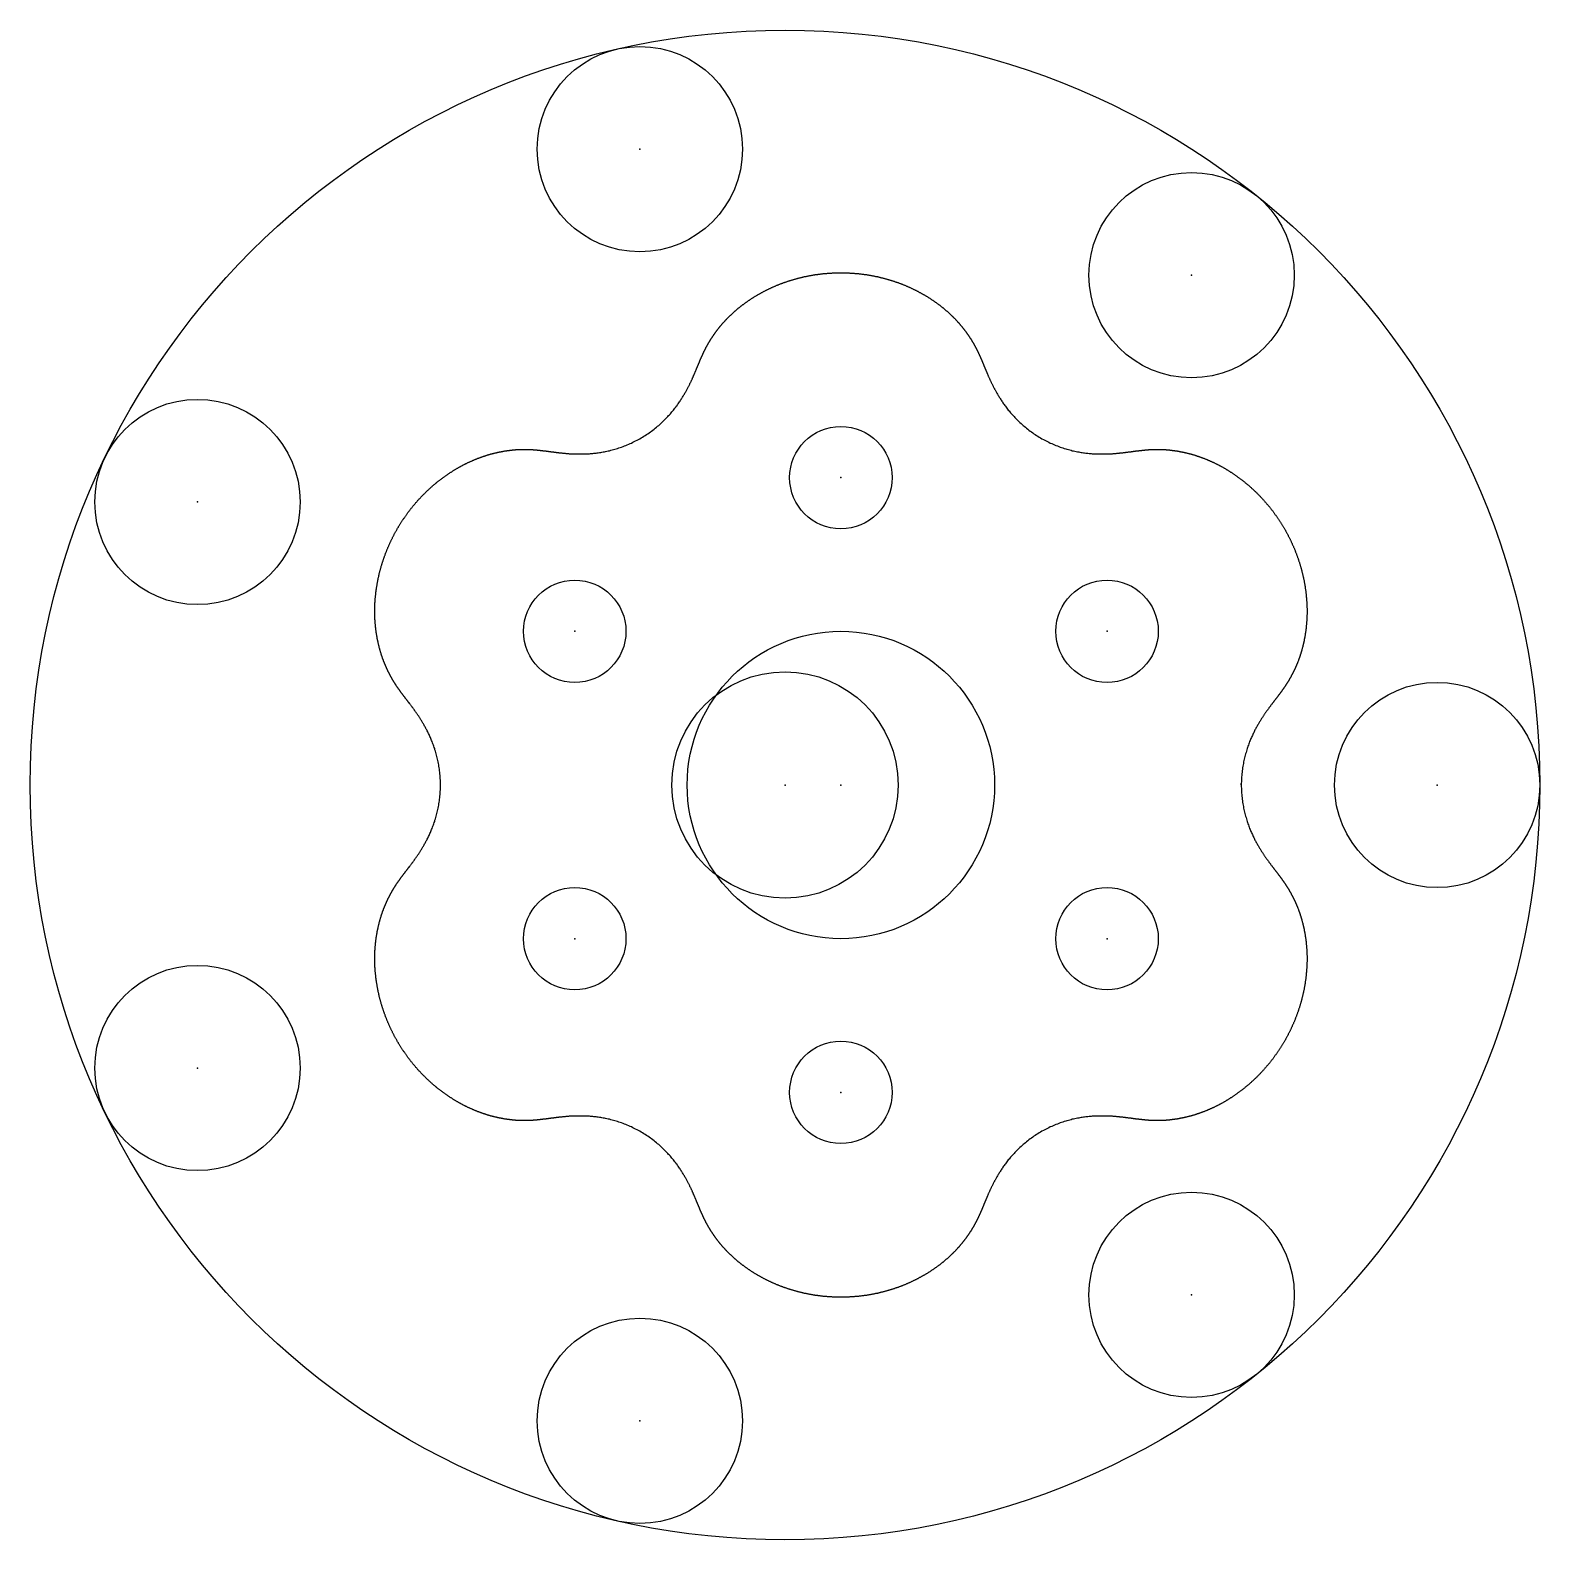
# Model space of a CAD drawing. Header units: metres. Extents: x -75 to 75, y -75 to 75.
import ezdxf

# ---------------------------------------------------------------- set-up
doc = ezdxf.new("R2010")
doc.units = ezdxf.units.M

msp = doc.modelspace()

# ---------------------------------------------------------------- linework, layer by layer
at = {"color": 1}
msp.add_lwpolyline([(45.34, 0.14), (45.34, -0.02), (45.34, -0.18), (45.35, -0.33), (45.35, -0.49), (45.36, -0.64), (45.37, -0.8), (45.38, -0.95), (45.4, -1.11), (45.41, -1.26), (45.43, -1.41), (45.45, -1.56), (45.47, -1.71), (45.49, -1.86), (45.52, -2), (45.55, -2.15), (45.57, -2.29), (45.6, -2.43), (45.63, -2.57), (45.67, -2.71), (45.7, -2.84), (45.73, -2.98), (45.77, -3.11), (45.81, -3.24), (45.84, -3.37), (45.88, -3.49), (45.92, -3.62), (45.96, -3.74), (46, -3.86), (46.05, -3.97), (46.09, -4.09), (46.13, -4.2), (46.17, -4.31), (46.22, -4.42), (46.26, -4.52), (46.3, -4.63), (46.35, -4.73), (46.39, -4.83), (46.44, -4.92), (46.48, -5.02), (46.53, -5.11), (46.57, -5.2), (46.61, -5.29), (46.66, -5.38), (46.7, -5.47), (46.74, -5.55), (46.79, -5.63), (46.83, -5.71), (46.87, -5.79), (46.92, -5.86), (46.96, -5.94), (47, -6.01), (47.04, -6.08), (47.08, -6.15), (47.12, -6.22), (47.16, -6.29), (47.2, -6.35), (47.24, -6.42), (47.28, -6.48), (47.32, -6.54), (47.36, -6.6), (47.4, -6.66), (47.43, -6.72), (47.47, -6.77), (47.51, -6.83), (47.54, -6.88), (47.58, -6.94), (47.61, -6.99), (47.65, -7.04), (47.68, -7.09), (47.72, -7.14), (47.75, -7.19), (47.78, -7.23), (47.81, -7.28), (47.85, -7.32), (47.88, -7.37), (47.91, -7.41), (47.94, -7.45), (47.97, -7.5), (48, -7.54), (48.03, -7.58), (48.06, -7.62), (48.09, -7.66), (48.12, -7.7), (48.15, -7.73), (48.17, -7.77), (48.2, -7.81), (48.23, -7.84), (48.25, -7.88), (48.28, -7.92), (48.31, -7.95), (48.33, -7.98), (48.36, -8.02), (48.38, -8.05), (48.41, -8.08), (48.43, -8.12), (48.46, -8.15), (48.48, -8.18), (48.51, -8.21), (48.53, -8.24), (48.55, -8.27), (48.58, -8.3), (48.6, -8.33), (48.62, -8.36), (48.64, -8.39), (48.67, -8.42), (48.69, -8.45), (48.71, -8.48), (48.73, -8.5), (48.75, -8.53), (48.77, -8.56), (48.79, -8.59), (48.82, -8.61), (48.84, -8.64), (48.86, -8.67), (48.88, -8.69), (48.9, -8.72), (48.92, -8.75), (48.94, -8.77), (48.96, -8.8), (48.98, -8.82), (48.99, -8.85), (49.01, -8.87), (49.03, -8.9), (49.05, -8.93), (49.07, -8.95), (49.09, -8.97), (49.11, -9), (49.13, -9.02), (49.14, -9.05), (49.16, -9.07), (49.18, -9.1), (49.2, -9.12), (49.22, -9.15), (49.24, -9.17), (49.25, -9.2), (49.27, -9.22), (49.29, -9.24), (49.31, -9.27), (49.32, -9.29), (49.34, -9.32), (49.36, -9.34), (49.38, -9.36), (49.39, -9.39), (49.41, -9.41), (49.43, -9.44), (49.44, -9.46), (49.46, -9.48), (49.48, -9.51), (49.49, -9.53), (49.51, -9.56), (49.53, -9.58), (49.55, -9.6), (49.56, -9.63), (49.58, -9.65), (49.6, -9.68), (49.61, -9.7), (49.63, -9.72), (49.64, -9.75), (49.66, -9.77), (49.68, -9.8), (49.69, -9.82), (49.71, -9.85), (49.73, -9.87), (49.74, -9.89), (49.76, -9.92), (49.78, -9.94), (49.79, -9.97), (49.81, -9.99), (49.82, -10.02), (49.84, -10.04), (49.86, -10.07), (49.87, -10.09), (49.89, -10.12), (49.9, -10.14), (49.92, -10.17), (49.94, -10.2), (49.95, -10.22), (49.97, -10.25), (49.98, -10.27), (50, -10.3), (50.02, -10.33), (50.03, -10.35), (50.05, -10.38), (50.06, -10.4), (50.08, -10.43), (50.09, -10.46), (50.11, -10.48), (50.13, -10.51), (50.14, -10.54), (50.16, -10.57), (50.17, -10.59), (50.19, -10.62), (50.2, -10.65), (50.22, -10.68), (50.24, -10.7), (50.25, -10.73), (50.27, -10.76), (50.28, -10.79), (50.3, -10.82), (50.31, -10.84), (50.33, -10.87), (50.34, -10.9), (50.36, -10.93), (50.37, -10.96), (50.39, -10.99), (50.41, -11.02), (50.42, -11.05), (50.44, -11.08), (50.45, -11.11), (50.47, -11.14), (50.48, -11.17), (50.5, -11.2), (50.51, -11.23), (50.53, -11.26), (50.54, -11.29), (50.56, -11.32), (50.57, -11.35), (50.59, -11.38), (50.6, -11.41), (50.62, -11.44), (50.63, -11.48), (50.65, -11.51), (50.66, -11.54), (50.68, -11.57), (50.69, -11.6), (50.71, -11.64), (50.72, -11.67), (50.74, -11.7), (50.75, -11.74), (50.77, -11.77), (50.78, -11.8), (50.79, -11.84), (50.81, -11.87), (50.82, -11.9), (50.84, -11.94), (50.85, -11.97), (50.87, -12.01), (50.88, -12.04), (50.89, -12.07), (50.91, -12.11), (50.92, -12.14), (50.94, -12.18), (50.95, -12.22), (50.96, -12.25), (50.98, -12.29), (50.99, -12.32), (51.01, -12.36), (51.02, -12.39), (51.03, -12.43), (51.05, -12.47), (51.06, -12.5), (51.07, -12.54), (51.09, -12.58), (51.1, -12.62), (51.11, -12.65), (51.13, -12.69), (51.14, -12.73), (51.15, -12.77), (51.16, -12.81), (51.18, -12.84), (51.19, -12.88), (51.2, -12.92), (51.22, -12.96), (51.23, -13), (51.24, -13.04), (51.25, -13.08), (51.26, -13.12), (51.28, -13.16), (51.29, -13.2), (51.3, -13.24), (51.31, -13.28), (51.32, -13.32), (51.34, -13.36), (51.35, -13.4), (51.36, -13.44), (51.37, -13.48), (51.38, -13.52), (51.39, -13.57), (51.4, -13.61), (51.42, -13.65), (51.43, -13.69), (51.44, -13.73), (51.45, -13.78), (51.46, -13.82), (51.47, -13.86), (51.48, -13.91), (51.49, -13.95), (51.5, -13.99), (51.51, -14.04), (51.52, -14.08), (51.53, -14.12), (51.54, -14.17), (51.55, -14.21), (51.56, -14.26), (51.57, -14.3), (51.58, -14.35), (51.59, -14.39), (51.6, -14.44), (51.6, -14.48), (51.61, -14.53), (51.62, -14.57), (51.63, -14.62), (51.64, -14.66), (51.65, -14.71), (51.66, -14.76), (51.66, -14.8), (51.67, -14.85), (51.68, -14.9), (51.69, -14.94), (51.69, -14.99), (51.7, -15.04), (51.71, -15.08), (51.72, -15.13), (51.72, -15.18), (51.73, -15.23), (51.74, -15.28), (51.74, -15.32), (51.75, -15.37), (51.76, -15.42), (51.76, -15.47), (51.77, -15.52), (51.77, -15.57), (51.78, -15.62), (51.78, -15.66), (51.79, -15.71), (51.79, -15.76), (51.8, -15.81), (51.8, -15.86), (51.81, -15.91), (51.81, -15.96), (51.82, -16.01), (51.82, -16.06), (51.83, -16.11), (51.83, -16.16), (51.83, -16.21), (51.84, -16.27), (51.84, -16.32), (51.84, -16.37), (51.85, -16.42), (51.85, -16.47), (51.85, -16.52), (51.85, -16.57), (51.86, -16.63), (51.86, -16.68), (51.86, -16.73), (51.86, -16.78), (51.86, -16.83), (51.86, -16.89), (51.87, -16.94), (51.87, -16.99), (51.87, -17.04), (51.87, -17.1), (51.87, -17.15), (51.87, -17.2), (51.87, -17.26), (51.87, -17.31), (51.87, -17.36), (51.87, -17.42), (51.87, -17.47), (51.87, -17.52), (51.87, -17.58), (51.86, -17.63), (51.86, -17.69), (51.86, -17.74), (51.86, -17.79), (51.86, -17.85), (51.86, -17.9), (51.85, -17.96), (51.85, -18.01), (51.85, -18.07), (51.84, -18.12), (51.84, -18.18), (51.84, -18.23), (51.83, -18.29), (51.83, -18.34), (51.83, -18.4), (51.82, -18.45), (51.82, -18.51), (51.81, -18.56), (51.81, -18.62), (51.8, -18.68), (51.8, -18.73), (51.79, -18.79), (51.79, -18.84), (51.78, -18.9), (51.78, -18.96), (51.77, -19.01), (51.76, -19.07), (51.76, -19.12), (51.75, -19.18), (51.74, -19.24), (51.74, -19.29), (51.73, -19.35), (51.72, -19.41), (51.71, -19.46), (51.7, -19.52), (51.7, -19.58), (51.69, -19.63), (51.68, -19.69), (51.67, -19.75), (51.66, -19.8), (51.65, -19.86), (51.64, -19.92), (51.63, -19.98), (51.62, -20.03), (51.61, -20.09), (51.6, -20.15), (51.59, -20.2), (51.58, -20.26), (51.57, -20.32), (51.56, -20.38), (51.54, -20.43), (51.53, -20.49), (51.52, -20.55), (51.51, -20.61), (51.49, -20.66), (51.48, -20.72), (51.47, -20.78), (51.46, -20.84), (51.44, -20.89), (51.43, -20.95), (51.41, -21.01), (51.4, -21.07), (51.39, -21.12), (51.37, -21.18), (51.36, -21.24), (51.34, -21.3), (51.33, -21.35), (51.31, -21.41), (51.3, -21.47), (51.28, -21.53), (51.26, -21.58), (51.25, -21.64), (51.23, -21.7), (51.21, -21.76), (51.2, -21.81), (51.18, -21.87), (51.16, -21.93), (51.14, -21.99), (51.13, -22.05), (51.11, -22.1), (51.09, -22.16), (51.07, -22.22), (51.05, -22.28), (51.03, -22.33), (51.01, -22.39), (51, -22.45), (50.98, -22.5), (50.96, -22.56), (50.94, -22.62), (50.92, -22.68), (50.89, -22.73), (50.87, -22.79), (50.85, -22.85), (50.83, -22.91), (50.81, -22.96), (50.79, -23.02), (50.77, -23.08), (50.74, -23.13), (50.72, -23.19), (50.7, -23.25), (50.68, -23.3), (50.65, -23.36), (50.63, -23.42), (50.61, -23.47), (50.58, -23.53), (50.56, -23.59), (50.54, -23.64), (50.51, -23.7), (50.49, -23.76), (50.46, -23.81), (50.44, -23.87), (50.41, -23.92), (50.39, -23.98), (50.36, -24.04), (50.34, -24.09), (50.31, -24.15), (50.28, -24.2), (50.26, -24.26), (50.23, -24.32), (50.2, -24.37), (50.18, -24.43), (50.15, -24.48), (50.12, -24.54), (50.09, -24.59), (50.07, -24.65), (50.04, -24.7), (50.01, -24.76), (49.98, -24.81), (49.95, -24.87), (49.92, -24.92), (49.9, -24.98), (49.87, -25.03), (49.84, -25.08), (49.81, -25.14), (49.78, -25.19), (49.75, -25.25), (49.72, -25.3), (49.69, -25.35), (49.66, -25.41), (49.62, -25.46), (49.59, -25.52), (49.56, -25.57), (49.53, -25.62), (49.5, -25.68), (49.47, -25.73), (49.44, -25.78), (49.4, -25.83), (49.37, -25.89), (49.34, -25.94), (49.31, -25.99), (49.27, -26.04), (49.24, -26.1), (49.21, -26.15), (49.17, -26.2), (49.14, -26.25), (49.11, -26.3), (49.07, -26.35), (49.04, -26.41), (49, -26.46), (48.97, -26.51), (48.93, -26.56), (48.9, -26.61), (48.86, -26.66), (48.83, -26.71), (48.79, -26.76), (48.76, -26.81), (48.72, -26.86), (48.68, -26.91), (48.65, -26.96), (48.61, -27.01), (48.58, -27.06), (48.54, -27.11), (48.5, -27.16), (48.47, -27.21), (48.43, -27.26), (48.39, -27.3), (48.35, -27.35), (48.32, -27.4), (48.28, -27.45), (48.24, -27.5), (48.2, -27.55), (48.16, -27.59), (48.13, -27.64), (48.09, -27.69), (48.05, -27.74), (48.01, -27.78), (47.97, -27.83), (47.93, -27.88), (47.89, -27.92), (47.85, -27.97), (47.81, -28.01), (47.77, -28.06), (47.73, -28.11), (47.69, -28.15), (47.65, -28.2), (47.61, -28.24), (47.57, -28.29), (47.53, -28.33), (47.49, -28.38), (47.45, -28.42), (47.41, -28.47), (47.37, -28.51), (47.33, -28.55), (47.29, -28.6), (47.25, -28.64), (47.21, -28.69), (47.16, -28.73), (47.12, -28.77), (47.08, -28.81), (47.04, -28.86), (47, -28.9), (46.95, -28.94), (46.91, -28.98), (46.87, -29.03), (46.83, -29.07), (46.79, -29.11), (46.74, -29.15), (46.7, -29.19), (46.66, -29.23), (46.61, -29.27), (46.57, -29.31), (46.53, -29.35), (46.48, -29.39), (46.44, -29.43), (46.4, -29.47), (46.35, -29.51), (46.31, -29.55), (46.27, -29.59), (46.22, -29.63), (46.18, -29.67), (46.13, -29.71), (46.09, -29.75), (46.05, -29.78), (46, -29.82), (45.96, -29.86), (45.91, -29.9), (45.87, -29.93), (45.82, -29.97), (45.78, -30.01), (45.74, -30.04), (45.69, -30.08), (45.65, -30.12), (45.6, -30.15), (45.56, -30.19), (45.51, -30.22), (45.47, -30.26), (45.42, -30.29), (45.38, -30.33), (45.33, -30.36), (45.29, -30.4), (45.24, -30.43), (45.19, -30.47), (45.15, -30.5), (45.1, -30.53), (45.06, -30.57), (45.01, -30.6), (44.97, -30.63), (44.92, -30.67), (44.88, -30.7), (44.83, -30.73), (44.78, -30.76), (44.74, -30.8), (44.69, -30.83), (44.65, -30.86), (44.6, -30.89), (44.56, -30.92), (44.51, -30.95), (44.46, -30.98), (44.42, -31.01), (44.37, -31.04), (44.33, -31.07), (44.28, -31.1), (44.23, -31.13), (44.19, -31.16), (44.14, -31.19), (44.09, -31.22), (44.05, -31.25), (44, -31.28), (43.96, -31.3), (43.91, -31.33), (43.86, -31.36), (43.82, -31.39), (43.77, -31.41), (43.73, -31.44), (43.68, -31.47), (43.63, -31.49), (43.59, -31.52), (43.54, -31.55), (43.49, -31.57), (43.45, -31.6), (43.4, -31.62), (43.36, -31.65), (43.31, -31.68), (43.26, -31.7), (43.22, -31.72), (43.17, -31.75), (43.13, -31.77), (43.08, -31.8), (43.03, -31.82), (42.99, -31.84), (42.94, -31.87), (42.9, -31.89), (42.85, -31.91), (42.8, -31.94), (42.76, -31.96), (42.71, -31.98), (42.67, -32), (42.62, -32.03), (42.58, -32.05), (42.53, -32.07), (42.48, -32.09), (42.44, -32.11), (42.39, -32.13), (42.35, -32.15), (42.3, -32.17), (42.26, -32.19), (42.21, -32.21), (42.17, -32.23), (42.12, -32.25), (42.08, -32.27), (42.03, -32.29), (41.99, -32.31), (41.94, -32.33), (41.9, -32.35), (41.85, -32.37), (41.81, -32.38), (41.76, -32.4), (41.72, -32.42), (41.67, -32.44), (41.63, -32.46), (41.58, -32.47), (41.54, -32.49), (41.49, -32.51), (41.45, -32.52), (41.41, -32.54), (41.36, -32.55), (41.32, -32.57), (41.27, -32.59), (41.23, -32.6), (41.19, -32.62), (41.14, -32.63), (41.1, -32.65), (41.06, -32.66), (41.01, -32.68), (40.97, -32.69), (40.92, -32.71), (40.88, -32.72), (40.84, -32.73), (40.8, -32.75), (40.75, -32.76), (40.71, -32.77), (40.67, -32.79), (40.62, -32.8), (40.58, -32.81), (40.54, -32.83), (40.5, -32.84), (40.45, -32.85), (40.41, -32.86), (40.37, -32.87), (40.33, -32.89), (40.29, -32.9), (40.24, -32.91), (40.2, -32.92), (40.16, -32.93), (40.12, -32.94), (40.08, -32.95), (40.04, -32.96), (39.99, -32.97), (39.95, -32.98), (39.91, -32.99), (39.87, -33), (39.83, -33.01), (39.79, -33.02), (39.75, -33.03), (39.71, -33.04), (39.67, -33.05), (39.63, -33.06), (39.59, -33.07), (39.55, -33.08), (39.51, -33.08), (39.47, -33.09), (39.43, -33.1), (39.39, -33.11), (39.35, -33.12), (39.31, -33.12), (39.27, -33.13), (39.23, -33.14), (39.19, -33.15), (39.16, -33.15), (39.12, -33.16), (39.08, -33.17), (39.04, -33.17), (39, -33.18), (38.96, -33.19), (38.93, -33.19), (38.89, -33.2), (38.85, -33.2), (38.81, -33.21), (38.77, -33.21), (38.74, -33.22), (38.7, -33.23), (38.66, -33.23), (38.63, -33.24), (38.59, -33.24), (38.55, -33.25), (38.51, -33.25), (38.48, -33.25), (38.44, -33.26), (38.41, -33.26), (38.37, -33.27), (38.33, -33.27), (38.3, -33.28), (38.26, -33.28), (38.23, -33.28), (38.19, -33.29), (38.15, -33.29), (38.12, -33.29), (38.08, -33.3), (38.05, -33.3), (38.01, -33.3), (37.98, -33.31), (37.94, -33.31), (37.91, -33.31), (37.88, -33.31), (37.84, -33.32), (37.81, -33.32), (37.77, -33.32), (37.74, -33.32), (37.71, -33.32), (37.67, -33.33), (37.64, -33.33), (37.6, -33.33), (37.57, -33.33), (37.54, -33.33), (37.5, -33.33), (37.47, -33.34), (37.44, -33.34), (37.41, -33.34), (37.37, -33.34), (37.34, -33.34), (37.31, -33.34), (37.28, -33.34), (37.24, -33.34), (37.21, -33.34), (37.18, -33.34), (37.15, -33.34), (37.12, -33.34), (37.08, -33.34), (37.05, -33.34), (37.02, -33.34), (36.99, -33.34), (36.96, -33.34), (36.93, -33.34), (36.9, -33.34), (36.87, -33.34), (36.83, -33.34), (36.8, -33.34), (36.77, -33.34), (36.74, -33.34), (36.71, -33.34), (36.68, -33.34), (36.65, -33.34), (36.62, -33.34), (36.59, -33.34), (36.56, -33.34), (36.53, -33.34), (36.5, -33.34), (36.47, -33.33), (36.44, -33.33), (36.41, -33.33), (36.38, -33.33), (36.35, -33.33), (36.32, -33.33), (36.29, -33.33), (36.26, -33.32), (36.23, -33.32), (36.2, -33.32), (36.17, -33.32), (36.14, -33.32), (36.11, -33.31), (36.09, -33.31), (36.06, -33.31), (36.03, -33.31), (36, -33.31), (35.97, -33.3), (35.94, -33.3), (35.91, -33.3), (35.88, -33.3), (35.85, -33.29), (35.82, -33.29), (35.79, -33.29), (35.76, -33.29), (35.74, -33.28), (35.71, -33.28), (35.68, -33.28), (35.65, -33.28), (35.62, -33.27), (35.59, -33.27), (35.56, -33.27), (35.53, -33.26), (35.5, -33.26), (35.47, -33.26), (35.44, -33.25), (35.41, -33.25), (35.38, -33.25), (35.35, -33.25), (35.32, -33.24), (35.29, -33.24), (35.26, -33.23), (35.23, -33.23), (35.2, -33.23), (35.17, -33.22), (35.14, -33.22), (35.11, -33.22), (35.08, -33.21), (35.05, -33.21), (35.02, -33.21), (34.99, -33.2), (34.95, -33.2), (34.92, -33.19), (34.89, -33.19), (34.86, -33.19), (34.83, -33.18), (34.79, -33.18), (34.76, -33.17), (34.73, -33.17), (34.69, -33.16), (34.66, -33.16), (34.63, -33.16), (34.59, -33.15), (34.56, -33.15), (34.52, -33.14), (34.49, -33.14), (34.45, -33.13), (34.42, -33.13), (34.38, -33.12), (34.35, -33.12), (34.31, -33.11), (34.27, -33.11), (34.24, -33.1), (34.2, -33.1), (34.16, -33.09), (34.12, -33.09), (34.08, -33.08), (34.04, -33.08), (34, -33.07), (33.96, -33.07), (33.92, -33.06), (33.88, -33.06), (33.84, -33.05), (33.79, -33.05), (33.75, -33.04), (33.71, -33.04), (33.66, -33.03), (33.62, -33.03), (33.57, -33.02), (33.52, -33.02), (33.48, -33.01), (33.43, -33), (33.38, -33), (33.33, -32.99), (33.28, -32.99), (33.23, -32.98), (33.18, -32.98), (33.12, -32.97), (33.07, -32.97), (33.02, -32.96), (32.96, -32.96), (32.9, -32.95), (32.85, -32.95), (32.79, -32.94), (32.73, -32.94), (32.67, -32.93), (32.6, -32.93), (32.54, -32.92), (32.48, -32.92), (32.41, -32.92), (32.35, -32.91), (32.28, -32.91), (32.21, -32.9), (32.14, -32.9), (32.07, -32.9), (31.99, -32.9), (31.92, -32.89), (31.84, -32.89), (31.77, -32.89), (31.69, -32.89), (31.61, -32.89), (31.53, -32.89), (31.44, -32.89), (31.36, -32.89), (31.27, -32.89), (31.18, -32.89), (31.09, -32.89), (31, -32.9), (30.91, -32.9), (30.81, -32.9), (30.72, -32.91), (30.62, -32.91), (30.52, -32.92), (30.42, -32.93), (30.31, -32.94), (30.21, -32.95), (30.1, -32.96), (29.99, -32.97), (29.88, -32.98), (29.77, -33), (29.65, -33.01), (29.54, -33.03), (29.42, -33.05), (29.3, -33.07), (29.18, -33.09), (29.06, -33.11), (28.93, -33.14), (28.81, -33.17), (28.68, -33.19), (28.55, -33.22), (28.42, -33.26), (28.29, -33.29), (28.16, -33.33), (28.02, -33.36), (27.89, -33.4), (27.75, -33.45), (27.62, -33.49), (27.48, -33.54), (27.34, -33.58), (27.2, -33.63), (27.06, -33.69), (26.92, -33.74), (26.78, -33.8), (26.64, -33.86), (26.5, -33.92), (26.36, -33.98), (26.22, -34.05), (26.08, -34.12), (25.95, -34.19), (25.81, -34.26), (25.67, -34.33), (25.53, -34.41), (25.4, -34.49), (25.26, -34.57), (25.13, -34.65), (25, -34.73), (24.87, -34.82), (24.74, -34.9), (24.61, -34.99), (24.49, -35.08), (24.36, -35.17), (24.24, -35.26), (24.12, -35.35), (24, -35.45), (23.89, -35.54), (23.77, -35.64), (23.66, -35.73), (23.55, -35.83), (23.45, -35.92), (23.34, -36.02), (23.24, -36.12), (23.14, -36.21), (23.04, -36.31), (22.95, -36.41), (22.85, -36.5), (22.76, -36.6), (22.67, -36.7), (22.59, -36.79), (22.5, -36.89), (22.42, -36.98), (22.34, -37.08), (22.26, -37.17), (22.19, -37.26), (22.11, -37.36), (22.04, -37.45), (21.97, -37.54), (21.91, -37.63), (21.84, -37.71), (21.78, -37.8), (21.72, -37.89), (21.66, -37.97), (21.6, -38.06), (21.54, -38.14), (21.49, -38.23), (21.43, -38.31), (21.38, -38.39), (21.33, -38.47), (21.28, -38.54), (21.24, -38.62), (21.19, -38.7), (21.15, -38.77), (21.1, -38.84), (21.06, -38.92), (21.02, -38.99), (20.98, -39.06), (20.94, -39.13), (20.9, -39.2), (20.87, -39.26), (20.83, -39.33), (20.8, -39.39), (20.76, -39.46), (20.73, -39.52), (20.7, -39.58), (20.67, -39.64), (20.64, -39.7), (20.61, -39.76), (20.58, -39.82), (20.55, -39.88), (20.53, -39.93), (20.5, -39.99), (20.47, -40.04), (20.45, -40.09), (20.42, -40.15), (20.4, -40.2), (20.38, -40.25), (20.35, -40.3), (20.33, -40.35), (20.31, -40.4), (20.29, -40.45), (20.27, -40.49), (20.24, -40.54), (20.22, -40.59), (20.2, -40.63), (20.19, -40.68), (20.17, -40.72), (20.15, -40.76), (20.13, -40.81), (20.11, -40.85), (20.09, -40.89), (20.08, -40.93), (20.06, -40.97), (20.04, -41.01), (20.03, -41.05), (20.01, -41.09), (19.99, -41.13), (19.98, -41.16), (19.96, -41.2), (19.95, -41.24), (19.93, -41.28), (19.92, -41.31), (19.9, -41.35), (19.89, -41.38), (19.87, -41.42), (19.86, -41.45), (19.84, -41.49), (19.83, -41.52), (19.82, -41.55), (19.8, -41.59), (19.79, -41.62), (19.77, -41.65), (19.76, -41.68), (19.75, -41.72), (19.73, -41.75), (19.72, -41.78), (19.71, -41.81), (19.7, -41.84), (19.68, -41.87), (19.67, -41.9), (19.66, -41.93), (19.65, -41.96), (19.63, -41.99), (19.62, -42.02), (19.61, -42.05), (19.6, -42.08), (19.58, -42.11), (19.57, -42.14), (19.56, -42.17), (19.55, -42.2), (19.53, -42.23), (19.52, -42.25), (19.51, -42.28), (19.5, -42.31), (19.49, -42.34), (19.47, -42.37), (19.46, -42.39), (19.45, -42.42), (19.44, -42.45), (19.43, -42.48), (19.41, -42.5), (19.4, -42.53), (19.39, -42.56), (19.38, -42.59), (19.37, -42.61), (19.35, -42.64), (19.34, -42.67), (19.33, -42.69), (19.32, -42.72), (19.3, -42.75), (19.29, -42.77), (19.28, -42.8), (19.27, -42.83), (19.25, -42.85), (19.24, -42.88), (19.23, -42.91), (19.22, -42.93), (19.2, -42.96), (19.19, -42.98), (19.18, -43.01), (19.17, -43.04), (19.15, -43.06), (19.14, -43.09), (19.13, -43.12), (19.12, -43.14), (19.1, -43.17), (19.09, -43.2), (19.08, -43.22), (19.06, -43.25), (19.05, -43.28), (19.04, -43.3), (19.02, -43.33), (19.01, -43.35), (19, -43.38), (18.98, -43.41), (18.97, -43.43), (18.95, -43.46), (18.94, -43.49), (18.93, -43.51), (18.91, -43.54), (18.9, -43.57), (18.88, -43.59), (18.87, -43.62), (18.85, -43.65), (18.84, -43.67), (18.82, -43.7), (18.81, -43.73), (18.79, -43.75), (18.78, -43.78), (18.76, -43.81), (18.75, -43.84), (18.73, -43.86), (18.72, -43.89), (18.7, -43.92), (18.69, -43.94), (18.67, -43.97), (18.65, -44), (18.64, -44.03), (18.62, -44.05), (18.61, -44.08), (18.59, -44.11), (18.57, -44.14), (18.56, -44.16), (18.54, -44.19), (18.52, -44.22), (18.5, -44.25), (18.49, -44.27), (18.47, -44.3), (18.45, -44.33), (18.43, -44.36), (18.42, -44.39), (18.4, -44.41), (18.38, -44.44), (18.36, -44.47), (18.34, -44.5), (18.32, -44.53), (18.31, -44.56), (18.29, -44.58), (18.27, -44.61), (18.25, -44.64), (18.23, -44.67), (18.21, -44.7), (18.19, -44.73), (18.17, -44.76), (18.15, -44.78), (18.13, -44.81), (18.11, -44.84), (18.09, -44.87), (18.07, -44.9), (18.05, -44.93), (18.03, -44.96), (18.01, -44.99), (17.98, -45.02), (17.96, -45.05), (17.94, -45.07), (17.92, -45.1), (17.9, -45.13), (17.88, -45.16), (17.85, -45.19), (17.83, -45.22), (17.81, -45.25), (17.78, -45.28), (17.76, -45.31), (17.74, -45.34), (17.71, -45.37), (17.69, -45.4), (17.67, -45.43), (17.64, -45.46), (17.62, -45.49), (17.6, -45.52), (17.57, -45.55), (17.55, -45.58), (17.52, -45.61), (17.5, -45.64), (17.47, -45.67), (17.45, -45.7), (17.42, -45.73), (17.39, -45.76), (17.37, -45.79), (17.34, -45.82), (17.32, -45.85), (17.29, -45.88), (17.26, -45.91), (17.24, -45.94), (17.21, -45.97), (17.18, -46), (17.15, -46.03), (17.13, -46.06), (17.1, -46.09), (17.07, -46.12), (17.04, -46.15), (17.01, -46.18), (16.98, -46.21), (16.96, -46.24), (16.93, -46.27), (16.9, -46.31), (16.87, -46.34), (16.84, -46.37), (16.81, -46.4), (16.78, -46.43), (16.75, -46.46), (16.72, -46.49), (16.69, -46.52), (16.66, -46.55), (16.62, -46.58), (16.59, -46.61), (16.56, -46.64), (16.53, -46.67), (16.5, -46.7), (16.47, -46.73), (16.43, -46.76), (16.4, -46.79), (16.37, -46.82), (16.34, -46.86), (16.3, -46.89), (16.27, -46.92), (16.24, -46.95), (16.2, -46.98), (16.17, -47.01), (16.13, -47.04), (16.1, -47.07), (16.06, -47.1), (16.03, -47.13), (15.99, -47.16), (15.96, -47.19), (15.92, -47.22), (15.89, -47.25), (15.85, -47.28), (15.82, -47.31), (15.78, -47.34), (15.74, -47.37), (15.71, -47.4), (15.67, -47.43), (15.63, -47.46), (15.6, -47.49), (15.56, -47.52), (15.52, -47.55), (15.48, -47.58), (15.45, -47.61), (15.41, -47.64), (15.37, -47.67), (15.33, -47.7), (15.29, -47.73), (15.25, -47.76), (15.21, -47.79), (15.17, -47.82), (15.13, -47.85), (15.09, -47.88), (15.05, -47.9), (15.01, -47.93), (14.97, -47.96), (14.93, -47.99), (14.89, -48.02), (14.85, -48.05), (14.81, -48.08), (14.77, -48.11), (14.72, -48.14), (14.68, -48.16), (14.64, -48.19), (14.6, -48.22), (14.56, -48.25), (14.51, -48.28), (14.47, -48.31), (14.43, -48.33), (14.38, -48.36), (14.34, -48.39), (14.3, -48.42), (14.25, -48.45), (14.21, -48.47), (14.16, -48.5), (14.12, -48.53), (14.07, -48.56), (14.03, -48.58), (13.98, -48.61), (13.94, -48.64), (13.89, -48.66), (13.85, -48.69), (13.8, -48.72), (13.76, -48.74), (13.71, -48.77), (13.66, -48.8), (13.62, -48.82), (13.57, -48.85), (13.52, -48.88), (13.47, -48.9), (13.43, -48.93), (13.38, -48.95), (13.33, -48.98), (13.28, -49.01), (13.24, -49.03), (13.19, -49.06), (13.14, -49.08), (13.09, -49.11), (13.04, -49.13), (12.99, -49.16), (12.94, -49.18), (12.89, -49.21), (12.84, -49.23), (12.79, -49.25), (12.74, -49.28), (12.69, -49.3), (12.64, -49.33), (12.59, -49.35), (12.54, -49.37), (12.49, -49.4), (12.44, -49.42), (12.39, -49.44), (12.34, -49.47), (12.29, -49.49), (12.24, -49.51), (12.18, -49.54), (12.13, -49.56), (12.08, -49.58), (12.03, -49.6), (11.98, -49.62), (11.92, -49.65), (11.87, -49.67), (11.82, -49.69), (11.76, -49.71), (11.71, -49.73), (11.66, -49.75), (11.6, -49.77), (11.55, -49.79), (11.5, -49.82), (11.44, -49.84), (11.39, -49.86), (11.33, -49.88), (11.28, -49.9), (11.23, -49.92), (11.17, -49.94), (11.12, -49.95), (11.06, -49.97), (11.01, -49.99), (10.95, -50.01), (10.89, -50.03), (10.84, -50.05), (10.78, -50.07), (10.73, -50.09), (10.67, -50.1), (10.62, -50.12), (10.56, -50.14), (10.5, -50.16), (10.45, -50.17), (10.39, -50.19), (10.33, -50.21), (10.28, -50.22), (10.22, -50.24), (10.16, -50.26), (10.11, -50.27), (10.05, -50.29), (9.99, -50.31), (9.93, -50.32), (9.88, -50.34), (9.82, -50.35), (9.76, -50.37), (9.7, -50.38), (9.64, -50.4), (9.59, -50.41), (9.53, -50.42), (9.47, -50.44), (9.41, -50.45), (9.35, -50.47), (9.29, -50.48), (9.23, -50.49), (9.18, -50.51), (9.12, -50.52), (9.06, -50.53), (9, -50.54), (8.94, -50.56), (8.88, -50.57), (8.82, -50.58), (8.76, -50.59), (8.7, -50.6), (8.64, -50.61), (8.58, -50.62), (8.52, -50.64), (8.46, -50.65), (8.4, -50.66), (8.34, -50.67), (8.28, -50.68), (8.22, -50.69), (8.16, -50.7), (8.1, -50.71), (8.04, -50.71), (7.98, -50.72), (7.92, -50.73), (7.86, -50.74), (7.8, -50.75), (7.74, -50.76), (7.68, -50.76), (7.62, -50.77), (7.55, -50.78), (7.49, -50.79), (7.43, -50.79), (7.37, -50.8), (7.31, -50.81), (7.25, -50.81), (7.19, -50.82), (7.13, -50.82), (7.06, -50.83), (7, -50.84), (6.94, -50.84), (6.88, -50.85), (6.82, -50.85), (6.76, -50.85), (6.7, -50.86), (6.63, -50.86), (6.57, -50.87), (6.51, -50.87), (6.45, -50.87), (6.39, -50.88), (6.33, -50.88), (6.26, -50.88), (6.2, -50.88), (6.14, -50.89), (6.08, -50.89), (6.02, -50.89), (5.96, -50.89), (5.89, -50.89), (5.83, -50.89), (5.77, -50.9), (5.71, -50.9), (5.65, -50.9), (5.59, -50.9), (5.52, -50.9), (5.46, -50.9), (5.4, -50.9), (5.34, -50.9), (5.28, -50.89), (5.21, -50.89), (5.15, -50.89), (5.09, -50.89), (5.03, -50.89), (4.97, -50.89), (4.91, -50.88), (4.84, -50.88), (4.78, -50.88), (4.72, -50.88), (4.66, -50.87), (4.6, -50.87), (4.54, -50.87), (4.47, -50.86), (4.41, -50.86), (4.35, -50.85), (4.29, -50.85), (4.23, -50.85), (4.17, -50.84), (4.1, -50.84), (4.04, -50.83), (3.98, -50.82), (3.92, -50.82), (3.86, -50.81), (3.8, -50.81), (3.74, -50.8), (3.68, -50.79), (3.62, -50.79), (3.55, -50.78), (3.49, -50.77), (3.43, -50.76), (3.37, -50.76), (3.31, -50.75), (3.25, -50.74), (3.19, -50.73), (3.13, -50.72), (3.07, -50.71), (3.01, -50.71), (2.95, -50.7), (2.89, -50.69), (2.83, -50.68), (2.77, -50.67), (2.71, -50.66), (2.65, -50.65), (2.59, -50.64), (2.53, -50.62), (2.47, -50.61), (2.41, -50.6), (2.35, -50.59), (2.29, -50.58), (2.23, -50.57), (2.17, -50.56), (2.11, -50.54), (2.05, -50.53), (1.99, -50.52), (1.93, -50.51), (1.87, -50.49), (1.82, -50.48), (1.76, -50.47), (1.7, -50.45), (1.64, -50.44), (1.58, -50.42), (1.52, -50.41), (1.46, -50.4), (1.41, -50.38), (1.35, -50.37), (1.29, -50.35), (1.23, -50.34), (1.18, -50.32), (1.12, -50.31), (1.06, -50.29), (1, -50.27), (0.95, -50.26), (0.89, -50.24), (0.83, -50.22), (0.78, -50.21), (0.72, -50.19), (0.66, -50.17), (0.61, -50.16), (0.55, -50.14), (0.49, -50.12), (0.44, -50.1), (0.38, -50.09), (0.33, -50.07), (0.27, -50.05), (0.21, -50.03), (0.16, -50.01), (0.1, -49.99), (0.05, -49.97), (-0.01, -49.95), (-0.06, -49.94), (-0.12, -49.92), (-0.17, -49.9), (-0.23, -49.88), (-0.28, -49.86), (-0.33, -49.84), (-0.39, -49.82), (-0.44, -49.79), (-0.5, -49.77), (-0.55, -49.75), (-0.6, -49.73), (-0.66, -49.71), (-0.71, -49.69), (-0.76, -49.67), (-0.81, -49.65), (-0.87, -49.62), (-0.92, -49.6), (-0.97, -49.58), (-1.02, -49.56), (-1.08, -49.54), (-1.13, -49.51), (-1.18, -49.49), (-1.23, -49.47), (-1.28, -49.44), (-1.33, -49.42), (-1.38, -49.4), (-1.43, -49.37), (-1.49, -49.35), (-1.54, -49.33), (-1.59, -49.3), (-1.64, -49.28), (-1.69, -49.25), (-1.74, -49.23), (-1.79, -49.21), (-1.83, -49.18), (-1.88, -49.16), (-1.93, -49.13), (-1.98, -49.11), (-2.03, -49.08), (-2.08, -49.06), (-2.13, -49.03), (-2.18, -49.01), (-2.22, -48.98), (-2.27, -48.95), (-2.32, -48.93), (-2.37, -48.9), (-2.41, -48.88), (-2.46, -48.85), (-2.51, -48.82), (-2.55, -48.8), (-2.6, -48.77), (-2.65, -48.74), (-2.69, -48.72), (-2.74, -48.69), (-2.78, -48.66), (-2.83, -48.64), (-2.88, -48.61), (-2.92, -48.58), (-2.97, -48.56), (-3.01, -48.53), (-3.05, -48.5), (-3.1, -48.47), (-3.14, -48.45), (-3.19, -48.42), (-3.23, -48.39), (-3.27, -48.36), (-3.32, -48.33), (-3.36, -48.31), (-3.4, -48.28), (-3.45, -48.25), (-3.49, -48.22), (-3.53, -48.19), (-3.57, -48.16), (-3.62, -48.14), (-3.66, -48.11), (-3.7, -48.08), (-3.74, -48.05), (-3.78, -48.02), (-3.82, -47.99), (-3.86, -47.96), (-3.9, -47.93), (-3.94, -47.9), (-3.98, -47.88), (-4.02, -47.85), (-4.06, -47.82), (-4.1, -47.79), (-4.14, -47.76), (-4.18, -47.73), (-4.22, -47.7), (-4.26, -47.67), (-4.3, -47.64), (-4.34, -47.61), (-4.37, -47.58), (-4.41, -47.55), (-4.45, -47.52), (-4.49, -47.49), (-4.53, -47.46), (-4.56, -47.43), (-4.6, -47.4), (-4.64, -47.37), (-4.67, -47.34), (-4.71, -47.31), (-4.74, -47.28), (-4.78, -47.25), (-4.82, -47.22), (-4.85, -47.19), (-4.89, -47.16), (-4.92, -47.13), (-4.96, -47.1), (-4.99, -47.07), (-5.03, -47.04), (-5.06, -47.01), (-5.09, -46.98), (-5.13, -46.95), (-5.16, -46.92), (-5.19, -46.89), (-5.23, -46.86), (-5.26, -46.82), (-5.29, -46.79), (-5.33, -46.76), (-5.36, -46.73), (-5.39, -46.7), (-5.42, -46.67), (-5.45, -46.64), (-5.48, -46.61), (-5.52, -46.58), (-5.55, -46.55), (-5.58, -46.52), (-5.61, -46.49), (-5.64, -46.46), (-5.67, -46.43), (-5.7, -46.4), (-5.73, -46.37), (-5.76, -46.34), (-5.79, -46.31), (-5.82, -46.27), (-5.85, -46.24), (-5.88, -46.21), (-5.9, -46.18), (-5.93, -46.15), (-5.96, -46.12), (-5.99, -46.09), (-6.02, -46.06), (-6.05, -46.03), (-6.07, -46), (-6.1, -45.97), (-6.13, -45.94), (-6.15, -45.91), (-6.18, -45.88), (-6.21, -45.85), (-6.23, -45.82), (-6.26, -45.79), (-6.29, -45.76), (-6.31, -45.73), (-6.34, -45.7), (-6.36, -45.67), (-6.39, -45.64), (-6.41, -45.61), (-6.44, -45.58), (-6.46, -45.55), (-6.49, -45.52), (-6.51, -45.49), (-6.54, -45.46), (-6.56, -45.43), (-6.58, -45.4), (-6.61, -45.37), (-6.63, -45.34), (-6.65, -45.31), (-6.68, -45.28), (-6.7, -45.25), (-6.72, -45.22), (-6.74, -45.19), (-6.77, -45.16), (-6.79, -45.13), (-6.81, -45.1), (-6.83, -45.07), (-6.85, -45.05), (-6.88, -45.02), (-6.9, -44.99), (-6.92, -44.96), (-6.94, -44.93), (-6.96, -44.9), (-6.98, -44.87), (-7, -44.84), (-7.02, -44.81), (-7.04, -44.78), (-7.06, -44.76), (-7.08, -44.73), (-7.1, -44.7), (-7.12, -44.67), (-7.14, -44.64), (-7.16, -44.61), (-7.18, -44.58), (-7.2, -44.56), (-7.22, -44.53), (-7.23, -44.5), (-7.25, -44.47), (-7.27, -44.44), (-7.29, -44.41), (-7.31, -44.39), (-7.33, -44.36), (-7.34, -44.33), (-7.36, -44.3), (-7.38, -44.27), (-7.4, -44.25), (-7.41, -44.22), (-7.43, -44.19), (-7.45, -44.16), (-7.46, -44.14), (-7.48, -44.11), (-7.5, -44.08), (-7.51, -44.05), (-7.53, -44.03), (-7.55, -44), (-7.56, -43.97), (-7.58, -43.94), (-7.59, -43.92), (-7.61, -43.89), (-7.62, -43.86), (-7.64, -43.84), (-7.66, -43.81), (-7.67, -43.78), (-7.69, -43.75), (-7.7, -43.73), (-7.72, -43.7), (-7.73, -43.67), (-7.75, -43.65), (-7.76, -43.62), (-7.77, -43.59), (-7.79, -43.57), (-7.8, -43.54), (-7.82, -43.51), (-7.83, -43.49), (-7.85, -43.46), (-7.86, -43.43), (-7.87, -43.41), (-7.89, -43.38), (-7.9, -43.35), (-7.91, -43.33), (-7.93, -43.3), (-7.94, -43.28), (-7.95, -43.25), (-7.97, -43.22), (-7.98, -43.2), (-7.99, -43.17), (-8.01, -43.14), (-8.02, -43.12), (-8.03, -43.09), (-8.05, -43.06), (-8.06, -43.04), (-8.07, -43.01), (-8.08, -42.98), (-8.1, -42.96), (-8.11, -42.93), (-8.12, -42.91), (-8.13, -42.88), (-8.15, -42.85), (-8.16, -42.83), (-8.17, -42.8), (-8.18, -42.77), (-8.2, -42.75), (-8.21, -42.72), (-8.22, -42.69), (-8.23, -42.67), (-8.24, -42.64), (-8.26, -42.61), (-8.27, -42.59), (-8.28, -42.56), (-8.29, -42.53), (-8.3, -42.5), (-8.32, -42.48), (-8.33, -42.45), (-8.34, -42.42), (-8.35, -42.39), (-8.37, -42.37), (-8.38, -42.34), (-8.39, -42.31), (-8.4, -42.28), (-8.41, -42.25), (-8.43, -42.23), (-8.44, -42.2), (-8.45, -42.17), (-8.46, -42.14), (-8.47, -42.11), (-8.49, -42.08), (-8.5, -42.05), (-8.51, -42.02), (-8.52, -41.99), (-8.54, -41.96), (-8.55, -41.93), (-8.56, -41.9), (-8.57, -41.87), (-8.59, -41.84), (-8.6, -41.81), (-8.61, -41.78), (-8.63, -41.75), (-8.64, -41.72), (-8.65, -41.68), (-8.67, -41.65), (-8.68, -41.62), (-8.69, -41.59), (-8.71, -41.55), (-8.72, -41.52), (-8.73, -41.49), (-8.75, -41.45), (-8.76, -41.42), (-8.78, -41.38), (-8.79, -41.35), (-8.81, -41.31), (-8.82, -41.28), (-8.84, -41.24), (-8.85, -41.2), (-8.87, -41.16), (-8.88, -41.13), (-8.9, -41.09), (-8.92, -41.05), (-8.93, -41.01), (-8.95, -40.97), (-8.97, -40.93), (-8.98, -40.89), (-9, -40.85), (-9.02, -40.81), (-9.04, -40.76), (-9.06, -40.72), (-9.08, -40.68), (-9.1, -40.63), (-9.12, -40.59), (-9.14, -40.54), (-9.16, -40.49), (-9.18, -40.45), (-9.2, -40.4), (-9.22, -40.35), (-9.24, -40.3), (-9.27, -40.25), (-9.29, -40.2), (-9.31, -40.15), (-9.34, -40.09), (-9.36, -40.04), (-9.39, -39.99), (-9.42, -39.93), (-9.44, -39.88), (-9.47, -39.82), (-9.5, -39.76), (-9.53, -39.7), (-9.56, -39.64), (-9.59, -39.58), (-9.62, -39.52), (-9.65, -39.46), (-9.69, -39.39), (-9.72, -39.33), (-9.76, -39.26), (-9.79, -39.2), (-9.83, -39.13), (-9.87, -39.06), (-9.91, -38.99), (-9.95, -38.92), (-9.99, -38.84), (-10.04, -38.77), (-10.08, -38.7), (-10.13, -38.62), (-10.17, -38.54), (-10.22, -38.47), (-10.27, -38.39), (-10.32, -38.31), (-10.38, -38.23), (-10.43, -38.14), (-10.49, -38.06), (-10.55, -37.97), (-10.61, -37.89), (-10.67, -37.8), (-10.73, -37.71), (-10.8, -37.63), (-10.86, -37.54), (-10.93, -37.45), (-11.01, -37.36), (-11.08, -37.26), (-11.15, -37.17), (-11.23, -37.08), (-11.31, -36.98), (-11.39, -36.89), (-11.48, -36.79), (-11.56, -36.7), (-11.65, -36.6), (-11.74, -36.5), (-11.84, -36.41), (-11.93, -36.31), (-12.03, -36.21), (-12.13, -36.12), (-12.23, -36.02), (-12.34, -35.92), (-12.44, -35.83), (-12.55, -35.73), (-12.66, -35.64), (-12.78, -35.54), (-12.89, -35.45), (-13.01, -35.35), (-13.13, -35.26), (-13.25, -35.17), (-13.38, -35.08), (-13.5, -34.99), (-13.63, -34.9), (-13.76, -34.82), (-13.89, -34.73), (-14.02, -34.65), (-14.15, -34.57), (-14.29, -34.49), (-14.42, -34.41), (-14.56, -34.33), (-14.7, -34.26), (-14.84, -34.19), (-14.98, -34.12), (-15.11, -34.05), (-15.25, -33.98), (-15.39, -33.92), (-15.53, -33.86), (-15.67, -33.8), (-15.81, -33.74), (-15.95, -33.69), (-16.09, -33.63), (-16.23, -33.58), (-16.37, -33.54), (-16.51, -33.49), (-16.64, -33.45), (-16.78, -33.4), (-16.91, -33.36), (-17.05, -33.33), (-17.18, -33.29), (-17.31, -33.26), (-17.44, -33.22), (-17.57, -33.19), (-17.7, -33.17), (-17.82, -33.14), (-17.95, -33.11), (-18.07, -33.09), (-18.19, -33.07), (-18.31, -33.05), (-18.43, -33.03), (-18.55, -33.01), (-18.66, -33), (-18.77, -32.98), (-18.88, -32.97), (-18.99, -32.96), (-19.1, -32.95), (-19.2, -32.94), (-19.31, -32.93), (-19.41, -32.92), (-19.51, -32.91), (-19.61, -32.91), (-19.7, -32.9), (-19.8, -32.9), (-19.89, -32.9), (-19.98, -32.89), (-20.07, -32.89), (-20.16, -32.89), (-20.25, -32.89), (-20.33, -32.89), (-20.42, -32.89), (-20.5, -32.89), (-20.58, -32.89), (-20.66, -32.89), (-20.73, -32.89), (-20.81, -32.89), (-20.88, -32.9), (-20.96, -32.9), (-21.03, -32.9), (-21.1, -32.9), (-21.17, -32.91), (-21.24, -32.91), (-21.3, -32.92), (-21.37, -32.92), (-21.43, -32.92), (-21.5, -32.93), (-21.56, -32.93), (-21.62, -32.94), (-21.68, -32.94), (-21.74, -32.95), (-21.79, -32.95), (-21.85, -32.96), (-21.91, -32.96), (-21.96, -32.97), (-22.02, -32.97), (-22.07, -32.98), (-22.12, -32.98), (-22.17, -32.99), (-22.22, -32.99), (-22.27, -33), (-22.32, -33), (-22.37, -33.01), (-22.42, -33.02), (-22.46, -33.02), (-22.51, -33.03), (-22.55, -33.03), (-22.6, -33.04), (-22.64, -33.04), (-22.69, -33.05), (-22.73, -33.05), (-22.77, -33.06), (-22.81, -33.06), (-22.85, -33.07), (-22.89, -33.07), (-22.93, -33.08), (-22.97, -33.08), (-23.01, -33.09), (-23.05, -33.09), (-23.09, -33.1), (-23.13, -33.1), (-23.16, -33.11), (-23.2, -33.11), (-23.24, -33.12), (-23.27, -33.12), (-23.31, -33.13), (-23.35, -33.13), (-23.38, -33.14), (-23.42, -33.14), (-23.45, -33.15), (-23.49, -33.15), (-23.52, -33.16), (-23.55, -33.16), (-23.59, -33.16), (-23.62, -33.17), (-23.65, -33.17), (-23.69, -33.18), (-23.72, -33.18), (-23.75, -33.19), (-23.78, -33.19), (-23.81, -33.19), (-23.85, -33.2), (-23.88, -33.2), (-23.91, -33.21), (-23.94, -33.21), (-23.97, -33.21), (-24, -33.22), (-24.03, -33.22), (-24.06, -33.22), (-24.09, -33.23), (-24.12, -33.23), (-24.15, -33.23), (-24.18, -33.24), (-24.21, -33.24), (-24.24, -33.25), (-24.27, -33.25), (-24.3, -33.25), (-24.33, -33.25), (-24.36, -33.26), (-24.39, -33.26), (-24.42, -33.26), (-24.45, -33.27), (-24.48, -33.27), (-24.51, -33.27), (-24.54, -33.28), (-24.57, -33.28), (-24.6, -33.28), (-24.63, -33.28), (-24.66, -33.29), (-24.68, -33.29), (-24.71, -33.29), (-24.74, -33.29), (-24.77, -33.3), (-24.8, -33.3), (-24.83, -33.3), (-24.86, -33.3), (-24.89, -33.31), (-24.92, -33.31), (-24.95, -33.31), (-24.98, -33.31), (-25.01, -33.31), (-25.04, -33.32), (-25.07, -33.32), (-25.09, -33.32), (-25.12, -33.32), (-25.15, -33.32), (-25.18, -33.33), (-25.21, -33.33), (-25.24, -33.33), (-25.27, -33.33), (-25.3, -33.33), (-25.33, -33.33), (-25.36, -33.33), (-25.39, -33.34), (-25.42, -33.34), (-25.45, -33.34), (-25.48, -33.34), (-25.51, -33.34), (-25.54, -33.34), (-25.57, -33.34), (-25.6, -33.34), (-25.63, -33.34), (-25.66, -33.34), (-25.7, -33.34), (-25.73, -33.34), (-25.76, -33.34), (-25.79, -33.34), (-25.82, -33.34), (-25.85, -33.34), (-25.88, -33.34), (-25.91, -33.34), (-25.94, -33.34), (-25.98, -33.34), (-26.01, -33.34), (-26.04, -33.34), (-26.07, -33.34), (-26.1, -33.34), (-26.14, -33.34), (-26.17, -33.34), (-26.2, -33.34), (-26.23, -33.34), (-26.26, -33.34), (-26.3, -33.34), (-26.33, -33.34), (-26.36, -33.34), (-26.4, -33.33), (-26.43, -33.33), (-26.46, -33.33), (-26.5, -33.33), (-26.53, -33.33), (-26.56, -33.33), (-26.6, -33.32), (-26.63, -33.32), (-26.66, -33.32), (-26.7, -33.32), (-26.73, -33.32), (-26.77, -33.31), (-26.8, -33.31), (-26.84, -33.31), (-26.87, -33.31), (-26.91, -33.3), (-26.94, -33.3), (-26.98, -33.3), (-27.01, -33.29), (-27.05, -33.29), (-27.08, -33.29), (-27.12, -33.28), (-27.15, -33.28), (-27.19, -33.28), (-27.22, -33.27), (-27.26, -33.27), (-27.3, -33.26), (-27.33, -33.26), (-27.37, -33.25), (-27.41, -33.25), (-27.44, -33.25), (-27.48, -33.24), (-27.52, -33.24), (-27.55, -33.23), (-27.59, -33.23), (-27.63, -33.22), (-27.67, -33.21), (-27.7, -33.21), (-27.74, -33.2), (-27.78, -33.2), (-27.82, -33.19), (-27.85, -33.19), (-27.89, -33.18), (-27.93, -33.17), (-27.97, -33.17), (-28.01, -33.16), (-28.05, -33.15), (-28.09, -33.15), (-28.12, -33.14), (-28.16, -33.13), (-28.2, -33.12), (-28.24, -33.12), (-28.28, -33.11), (-28.32, -33.1), (-28.36, -33.09), (-28.4, -33.08), (-28.44, -33.08), (-28.48, -33.07), (-28.52, -33.06), (-28.56, -33.05), (-28.6, -33.04), (-28.64, -33.03), (-28.68, -33.02), (-28.72, -33.01), (-28.76, -33), (-28.8, -32.99), (-28.85, -32.98), (-28.89, -32.97), (-28.93, -32.96), (-28.97, -32.95), (-29.01, -32.94), (-29.05, -32.93), (-29.09, -32.92), (-29.14, -32.91), (-29.18, -32.9), (-29.22, -32.89), (-29.26, -32.87), (-29.3, -32.86), (-29.35, -32.85), (-29.39, -32.84), (-29.43, -32.83), (-29.47, -32.81), (-29.52, -32.8), (-29.56, -32.79), (-29.6, -32.77), (-29.64, -32.76), (-29.69, -32.75), (-29.73, -32.73), (-29.77, -32.72), (-29.82, -32.71), (-29.86, -32.69), (-29.9, -32.68), (-29.95, -32.66), (-29.99, -32.65), (-30.03, -32.63), (-30.08, -32.62), (-30.12, -32.6), (-30.17, -32.59), (-30.21, -32.57), (-30.25, -32.55), (-30.3, -32.54), (-30.34, -32.52), (-30.39, -32.51), (-30.43, -32.49), (-30.47, -32.47), (-30.52, -32.46), (-30.56, -32.44), (-30.61, -32.42), (-30.65, -32.4), (-30.7, -32.38), (-30.74, -32.37), (-30.79, -32.35), (-30.83, -32.33), (-30.88, -32.31), (-30.92, -32.29), (-30.97, -32.27), (-31.01, -32.25), (-31.06, -32.23), (-31.1, -32.21), (-31.15, -32.19), (-31.19, -32.17), (-31.24, -32.15), (-31.29, -32.13), (-31.33, -32.11), (-31.38, -32.09), (-31.42, -32.07), (-31.47, -32.05), (-31.51, -32.03), (-31.56, -32), (-31.6, -31.98), (-31.65, -31.96), (-31.7, -31.94), (-31.74, -31.91), (-31.79, -31.89), (-31.83, -31.87), (-31.88, -31.84), (-31.93, -31.82), (-31.97, -31.8), (-32.02, -31.77), (-32.06, -31.75), (-32.11, -31.72), (-32.16, -31.7), (-32.2, -31.68), (-32.25, -31.65), (-32.29, -31.62), (-32.34, -31.6), (-32.39, -31.57), (-32.43, -31.55), (-32.48, -31.52), (-32.52, -31.49), (-32.57, -31.47), (-32.62, -31.44), (-32.66, -31.41), (-32.71, -31.39), (-32.76, -31.36), (-32.8, -31.33), (-32.85, -31.3), (-32.89, -31.28), (-32.94, -31.25), (-32.99, -31.22), (-33.03, -31.19), (-33.08, -31.16), (-33.12, -31.13), (-33.17, -31.1), (-33.22, -31.07), (-33.26, -31.04), (-33.31, -31.01), (-33.35, -30.98), (-33.4, -30.95), (-33.45, -30.92), (-33.49, -30.89), (-33.54, -30.86), (-33.58, -30.83), (-33.63, -30.8), (-33.68, -30.76), (-33.72, -30.73), (-33.77, -30.7), (-33.81, -30.67), (-33.86, -30.63), (-33.9, -30.6), (-33.95, -30.57), (-34, -30.53), (-34.04, -30.5), (-34.09, -30.47), (-34.13, -30.43), (-34.18, -30.4), (-34.22, -30.36), (-34.27, -30.33), (-34.31, -30.29), (-34.36, -30.26), (-34.4, -30.22), (-34.45, -30.19), (-34.49, -30.15), (-34.54, -30.12), (-34.58, -30.08), (-34.63, -30.04), (-34.67, -30.01), (-34.72, -29.97), (-34.76, -29.93), (-34.81, -29.9), (-34.85, -29.86), (-34.89, -29.82), (-34.94, -29.78), (-34.98, -29.75), (-35.03, -29.71), (-35.07, -29.67), (-35.11, -29.63), (-35.16, -29.59), (-35.2, -29.55), (-35.25, -29.51), (-35.29, -29.47), (-35.33, -29.43), (-35.38, -29.39), (-35.42, -29.35), (-35.46, -29.31), (-35.51, -29.27), (-35.55, -29.23), (-35.59, -29.19), (-35.63, -29.15), (-35.68, -29.11), (-35.72, -29.07), (-35.76, -29.03), (-35.8, -28.98), (-35.85, -28.94), (-35.89, -28.9), (-35.93, -28.86), (-35.97, -28.81), (-36.01, -28.77), (-36.06, -28.73), (-36.1, -28.69), (-36.14, -28.64), (-36.18, -28.6), (-36.22, -28.55), (-36.26, -28.51), (-36.3, -28.47), (-36.34, -28.42), (-36.38, -28.38), (-36.43, -28.33), (-36.47, -28.29), (-36.51, -28.24), (-36.55, -28.2), (-36.59, -28.15), (-36.63, -28.11), (-36.67, -28.06), (-36.71, -28.01), (-36.75, -27.97), (-36.78, -27.92), (-36.82, -27.88), (-36.86, -27.83), (-36.9, -27.78), (-36.94, -27.74), (-36.98, -27.69), (-37.02, -27.64), (-37.06, -27.59), (-37.09, -27.55), (-37.13, -27.5), (-37.17, -27.45), (-37.21, -27.4), (-37.25, -27.35), (-37.28, -27.3), (-37.32, -27.26), (-37.36, -27.21), (-37.39, -27.16), (-37.43, -27.11), (-37.47, -27.06), (-37.5, -27.01), (-37.54, -26.96), (-37.58, -26.91), (-37.61, -26.86), (-37.65, -26.81), (-37.68, -26.76), (-37.72, -26.71), (-37.75, -26.66), (-37.79, -26.61), (-37.82, -26.56), (-37.86, -26.51), (-37.89, -26.46), (-37.93, -26.41), (-37.96, -26.35), (-38, -26.3), (-38.03, -26.25), (-38.06, -26.2), (-38.1, -26.15), (-38.13, -26.1), (-38.16, -26.04), (-38.2, -25.99), (-38.23, -25.94), (-38.26, -25.89), (-38.29, -25.83), (-38.33, -25.78), (-38.36, -25.73), (-38.39, -25.68), (-38.42, -25.62), (-38.45, -25.57), (-38.49, -25.52), (-38.52, -25.46), (-38.55, -25.41), (-38.58, -25.35), (-38.61, -25.3), (-38.64, -25.25), (-38.67, -25.19), (-38.7, -25.14), (-38.73, -25.08), (-38.76, -25.03), (-38.79, -24.98), (-38.82, -24.92), (-38.84, -24.87), (-38.87, -24.81), (-38.9, -24.76), (-38.93, -24.7), (-38.96, -24.65), (-38.99, -24.59), (-39.01, -24.54), (-39.04, -24.48), (-39.07, -24.43), (-39.1, -24.37), (-39.12, -24.32), (-39.15, -24.26), (-39.18, -24.2), (-39.2, -24.15), (-39.23, -24.09), (-39.25, -24.04), (-39.28, -23.98), (-39.3, -23.92), (-39.33, -23.87), (-39.35, -23.81), (-39.38, -23.76), (-39.4, -23.7), (-39.43, -23.64), (-39.45, -23.59), (-39.48, -23.53), (-39.5, -23.47), (-39.52, -23.42), (-39.55, -23.36), (-39.57, -23.3), (-39.59, -23.25), (-39.61, -23.19), (-39.64, -23.13), (-39.66, -23.08), (-39.68, -23.02), (-39.7, -22.96), (-39.72, -22.91), (-39.74, -22.85), (-39.77, -22.79), (-39.79, -22.73), (-39.81, -22.68), (-39.83, -22.62), (-39.85, -22.56), (-39.87, -22.5), (-39.89, -22.45), (-39.91, -22.39), (-39.93, -22.33), (-39.94, -22.28), (-39.96, -22.22), (-39.98, -22.16), (-40, -22.1), (-40.02, -22.05), (-40.04, -21.99), (-40.05, -21.93), (-40.07, -21.87), (-40.09, -21.81), (-40.11, -21.76), (-40.12, -21.7), (-40.14, -21.64), (-40.16, -21.58), (-40.17, -21.53), (-40.19, -21.47), (-40.2, -21.41), (-40.22, -21.35), (-40.23, -21.3), (-40.25, -21.24), (-40.26, -21.18), (-40.28, -21.12), (-40.29, -21.07), (-40.31, -21.01), (-40.32, -20.95), (-40.33, -20.89), (-40.35, -20.84), (-40.36, -20.78), (-40.37, -20.72), (-40.39, -20.66), (-40.4, -20.61), (-40.41, -20.55), (-40.42, -20.49), (-40.43, -20.43), (-40.45, -20.38), (-40.46, -20.32), (-40.47, -20.26), (-40.48, -20.2), (-40.49, -20.15), (-40.5, -20.09), (-40.51, -20.03), (-40.52, -19.98), (-40.53, -19.92), (-40.54, -19.86), (-40.55, -19.8), (-40.56, -19.75), (-40.57, -19.69), (-40.58, -19.63), (-40.59, -19.58), (-40.6, -19.52), (-40.6, -19.46), (-40.61, -19.41), (-40.62, -19.35), (-40.63, -19.29), (-40.63, -19.24), (-40.64, -19.18), (-40.65, -19.12), (-40.65, -19.07), (-40.66, -19.01), (-40.67, -18.96), (-40.67, -18.9), (-40.68, -18.84), (-40.68, -18.79), (-40.69, -18.73), (-40.7, -18.68), (-40.7, -18.62), (-40.71, -18.56), (-40.71, -18.51), (-40.71, -18.45), (-40.72, -18.4), (-40.72, -18.34), (-40.73, -18.29), (-40.73, -18.23), (-40.73, -18.18), (-40.74, -18.12), (-40.74, -18.07), (-40.74, -18.01), (-40.74, -17.96), (-40.75, -17.9), (-40.75, -17.85), (-40.75, -17.79), (-40.75, -17.74), (-40.75, -17.69), (-40.76, -17.63), (-40.76, -17.58), (-40.76, -17.52), (-40.76, -17.47), (-40.76, -17.42), (-40.76, -17.36), (-40.76, -17.31), (-40.76, -17.26), (-40.76, -17.2), (-40.76, -17.15), (-40.76, -17.1), (-40.76, -17.04), (-40.76, -16.99), (-40.76, -16.94), (-40.76, -16.89), (-40.75, -16.83), (-40.75, -16.78), (-40.75, -16.73), (-40.75, -16.68), (-40.75, -16.63), (-40.74, -16.57), (-40.74, -16.52), (-40.74, -16.47), (-40.74, -16.42), (-40.73, -16.37), (-40.73, -16.32), (-40.73, -16.27), (-40.72, -16.21), (-40.72, -16.16), (-40.72, -16.11), (-40.71, -16.06), (-40.71, -16.01), (-40.7, -15.96), (-40.7, -15.91), (-40.7, -15.86), (-40.69, -15.81), (-40.69, -15.76), (-40.68, -15.71), (-40.68, -15.66), (-40.67, -15.62), (-40.66, -15.57), (-40.66, -15.52), (-40.65, -15.47), (-40.65, -15.42), (-40.64, -15.37), (-40.63, -15.32), (-40.63, -15.28), (-40.62, -15.23), (-40.61, -15.18), (-40.61, -15.13), (-40.6, -15.08), (-40.59, -15.04), (-40.59, -14.99), (-40.58, -14.94), (-40.57, -14.9), (-40.56, -14.85), (-40.56, -14.8), (-40.55, -14.76), (-40.54, -14.71), (-40.53, -14.66), (-40.52, -14.62), (-40.51, -14.57), (-40.51, -14.53), (-40.5, -14.48), (-40.49, -14.44), (-40.48, -14.39), (-40.47, -14.35), (-40.46, -14.3), (-40.45, -14.26), (-40.44, -14.21), (-40.43, -14.17), (-40.42, -14.12), (-40.41, -14.08), (-40.4, -14.04), (-40.39, -13.99), (-40.38, -13.95), (-40.37, -13.91), (-40.36, -13.86), (-40.35, -13.82), (-40.34, -13.78), (-40.33, -13.73), (-40.32, -13.69), (-40.31, -13.65), (-40.3, -13.61), (-40.28, -13.57), (-40.27, -13.52), (-40.26, -13.48), (-40.25, -13.44), (-40.24, -13.4), (-40.23, -13.36), (-40.22, -13.32), (-40.2, -13.28), (-40.19, -13.24), (-40.18, -13.2), (-40.17, -13.16), (-40.16, -13.12), (-40.14, -13.08), (-40.13, -13.04), (-40.12, -13), (-40.11, -12.96), (-40.09, -12.92), (-40.08, -12.88), (-40.07, -12.84), (-40.06, -12.81), (-40.04, -12.77), (-40.03, -12.73), (-40.02, -12.69), (-40, -12.65), (-39.99, -12.62), (-39.98, -12.58), (-39.96, -12.54), (-39.95, -12.5), (-39.94, -12.47), (-39.92, -12.43), (-39.91, -12.39), (-39.9, -12.36), (-39.88, -12.32), (-39.87, -12.29), (-39.86, -12.25), (-39.84, -12.22), (-39.83, -12.18), (-39.81, -12.14), (-39.8, -12.11), (-39.79, -12.07), (-39.77, -12.04), (-39.76, -12.01), (-39.74, -11.97), (-39.73, -11.94), (-39.71, -11.9), (-39.7, -11.87), (-39.69, -11.84), (-39.67, -11.8), (-39.66, -11.77), (-39.64, -11.74), (-39.63, -11.7), (-39.61, -11.67), (-39.6, -11.64), (-39.58, -11.6), (-39.57, -11.57), (-39.55, -11.54), (-39.54, -11.51), (-39.52, -11.48), (-39.51, -11.44), (-39.49, -11.41), (-39.48, -11.38), (-39.46, -11.35), (-39.45, -11.32), (-39.43, -11.29), (-39.42, -11.26), (-39.4, -11.23), (-39.39, -11.2), (-39.37, -11.17), (-39.36, -11.14), (-39.34, -11.11), (-39.33, -11.08), (-39.31, -11.05), (-39.3, -11.02), (-39.28, -10.99), (-39.27, -10.96), (-39.25, -10.93), (-39.24, -10.9), (-39.22, -10.87), (-39.2, -10.84), (-39.19, -10.82), (-39.17, -10.79), (-39.16, -10.76), (-39.14, -10.73), (-39.13, -10.7), (-39.11, -10.68), (-39.1, -10.65), (-39.08, -10.62), (-39.06, -10.59), (-39.05, -10.57), (-39.03, -10.54), (-39.02, -10.51), (-39, -10.48), (-38.99, -10.46), (-38.97, -10.43), (-38.95, -10.4), (-38.94, -10.38), (-38.92, -10.35), (-38.91, -10.33), (-38.89, -10.3), (-38.88, -10.27), (-38.86, -10.25), (-38.84, -10.22), (-38.83, -10.2), (-38.81, -10.17), (-38.8, -10.14), (-38.78, -10.12), (-38.76, -10.09), (-38.75, -10.07), (-38.73, -10.04), (-38.72, -10.02), (-38.7, -9.99), (-38.68, -9.97), (-38.67, -9.94), (-38.65, -9.92), (-38.63, -9.89), (-38.62, -9.87), (-38.6, -9.85), (-38.59, -9.82), (-38.57, -9.8), (-38.55, -9.77), (-38.54, -9.75), (-38.52, -9.72), (-38.5, -9.7), (-38.49, -9.68), (-38.47, -9.65), (-38.45, -9.63), (-38.44, -9.6), (-38.42, -9.58), (-38.4, -9.56), (-38.39, -9.53), (-38.37, -9.51), (-38.35, -9.48), (-38.34, -9.46), (-38.32, -9.44), (-38.3, -9.41), (-38.28, -9.39), (-38.27, -9.36), (-38.25, -9.34), (-38.23, -9.32), (-38.22, -9.29), (-38.2, -9.27), (-38.18, -9.24), (-38.16, -9.22), (-38.14, -9.2), (-38.13, -9.17), (-38.11, -9.15), (-38.09, -9.12), (-38.07, -9.1), (-38.05, -9.07), (-38.04, -9.05), (-38.02, -9.02), (-38, -9), (-37.98, -8.97), (-37.96, -8.95), (-37.94, -8.93), (-37.92, -8.9), (-37.91, -8.87), (-37.89, -8.85), (-37.87, -8.82), (-37.85, -8.8), (-37.83, -8.77), (-37.81, -8.75), (-37.79, -8.72), (-37.77, -8.69), (-37.75, -8.67), (-37.73, -8.64), (-37.71, -8.61), (-37.69, -8.59), (-37.66, -8.56), (-37.64, -8.53), (-37.62, -8.5), (-37.6, -8.48), (-37.58, -8.45), (-37.56, -8.42), (-37.53, -8.39), (-37.51, -8.36), (-37.49, -8.33), (-37.47, -8.3), (-37.44, -8.27), (-37.42, -8.24), (-37.4, -8.21), (-37.37, -8.18), (-37.35, -8.15), (-37.32, -8.12), (-37.3, -8.08), (-37.28, -8.05), (-37.25, -8.02), (-37.22, -7.98), (-37.2, -7.95), (-37.17, -7.92), (-37.15, -7.88), (-37.12, -7.84), (-37.09, -7.81), (-37.06, -7.77), (-37.04, -7.73), (-37.01, -7.7), (-36.98, -7.66), (-36.95, -7.62), (-36.92, -7.58), (-36.89, -7.54), (-36.86, -7.5), (-36.83, -7.45), (-36.8, -7.41), (-36.77, -7.37), (-36.74, -7.32), (-36.71, -7.28), (-36.67, -7.23), (-36.64, -7.19), (-36.61, -7.14), (-36.57, -7.09), (-36.54, -7.04), (-36.5, -6.99), (-36.47, -6.94), (-36.43, -6.88), (-36.4, -6.83), (-36.36, -6.77), (-36.32, -6.72), (-36.29, -6.66), (-36.25, -6.6), (-36.21, -6.54), (-36.17, -6.48), (-36.13, -6.42), (-36.09, -6.35), (-36.05, -6.29), (-36.01, -6.22), (-35.97, -6.15), (-35.93, -6.08), (-35.89, -6.01), (-35.85, -5.94), (-35.81, -5.86), (-35.76, -5.79), (-35.72, -5.71), (-35.68, -5.63), (-35.64, -5.55), (-35.59, -5.47), (-35.55, -5.38), (-35.5, -5.29), (-35.46, -5.2), (-35.42, -5.11), (-35.37, -5.02), (-35.33, -4.92), (-35.28, -4.83), (-35.24, -4.73), (-35.2, -4.63), (-35.15, -4.52), (-35.11, -4.42), (-35.07, -4.31), (-35.02, -4.2), (-34.98, -4.09), (-34.94, -3.97), (-34.9, -3.86), (-34.86, -3.74), (-34.81, -3.62), (-34.78, -3.49), (-34.74, -3.37), (-34.7, -3.24), (-34.66, -3.11), (-34.63, -2.98), (-34.59, -2.84), (-34.56, -2.71), (-34.53, -2.57), (-34.49, -2.43), (-34.46, -2.29), (-34.44, -2.15), (-34.41, -2), (-34.39, -1.86), (-34.36, -1.71), (-34.34, -1.56), (-34.32, -1.41), (-34.3, -1.26), (-34.29, -1.11), (-34.27, -0.95), (-34.26, -0.8), (-34.25, -0.64), (-34.24, -0.49), (-34.24, -0.33), (-34.24, -0.18), (-34.23, -0.02), (-34.24, 0.18), (-34.24, 0.33), (-34.24, 0.49), (-34.25, 0.64), (-34.26, 0.8), (-34.27, 0.95), (-34.29, 1.11), (-34.3, 1.26), (-34.32, 1.41), (-34.34, 1.56), (-34.36, 1.71), (-34.39, 1.86), (-34.41, 2), (-34.44, 2.15), (-34.46, 2.29), (-34.49, 2.43), (-34.53, 2.57), (-34.56, 2.71), (-34.59, 2.84), (-34.63, 2.98), (-34.66, 3.11), (-34.7, 3.24), (-34.74, 3.37), (-34.78, 3.49), (-34.81, 3.62), (-34.86, 3.74), (-34.9, 3.86), (-34.94, 3.97), (-34.98, 4.09), (-35.02, 4.2), (-35.07, 4.31), (-35.11, 4.42), (-35.15, 4.52), (-35.2, 4.63), (-35.24, 4.73), (-35.28, 4.83), (-35.33, 4.92), (-35.37, 5.02), (-35.42, 5.11), (-35.46, 5.2), (-35.5, 5.29), (-35.55, 5.38), (-35.59, 5.47), (-35.64, 5.55), (-35.68, 5.63), (-35.72, 5.71), (-35.76, 5.79), (-35.81, 5.86), (-35.85, 5.94), (-35.89, 6.01), (-35.93, 6.08), (-35.97, 6.15), (-36.01, 6.22), (-36.05, 6.29), (-36.09, 6.35), (-36.13, 6.42), (-36.17, 6.48), (-36.21, 6.54), (-36.25, 6.6), (-36.29, 6.66), (-36.32, 6.72), (-36.36, 6.77), (-36.4, 6.83), (-36.43, 6.88), (-36.47, 6.94), (-36.5, 6.99), (-36.54, 7.04), (-36.57, 7.09), (-36.61, 7.14), (-36.64, 7.19), (-36.67, 7.23), (-36.71, 7.28), (-36.74, 7.32), (-36.77, 7.37), (-36.8, 7.41), (-36.83, 7.45), (-36.86, 7.5), (-36.89, 7.54), (-36.92, 7.58), (-36.95, 7.62), (-36.98, 7.66), (-37.01, 7.7), (-37.04, 7.73), (-37.06, 7.77), (-37.09, 7.81), (-37.12, 7.84), (-37.15, 7.88), (-37.17, 7.92), (-37.2, 7.95), (-37.22, 7.98), (-37.25, 8.02), (-37.28, 8.05), (-37.3, 8.08), (-37.32, 8.12), (-37.35, 8.15), (-37.37, 8.18), (-37.4, 8.21), (-37.42, 8.24), (-37.44, 8.27), (-37.47, 8.3), (-37.49, 8.33), (-37.51, 8.36), (-37.53, 8.39), (-37.56, 8.42), (-37.58, 8.45), (-37.6, 8.48), (-37.62, 8.5), (-37.64, 8.53), (-37.66, 8.56), (-37.69, 8.59), (-37.71, 8.61), (-37.73, 8.64), (-37.75, 8.67), (-37.77, 8.69), (-37.79, 8.72), (-37.81, 8.75), (-37.83, 8.77), (-37.85, 8.8), (-37.87, 8.82), (-37.89, 8.85), (-37.91, 8.87), (-37.92, 8.9), (-37.94, 8.93), (-37.96, 8.95), (-37.98, 8.97), (-38, 9), (-38.02, 9.02), (-38.04, 9.05), (-38.05, 9.07), (-38.07, 9.1), (-38.09, 9.12), (-38.11, 9.15), (-38.13, 9.17), (-38.14, 9.2), (-38.16, 9.22), (-38.18, 9.24), (-38.2, 9.27), (-38.22, 9.29), (-38.23, 9.32), (-38.25, 9.34), (-38.27, 9.36), (-38.28, 9.39), (-38.3, 9.41), (-38.32, 9.44), (-38.34, 9.46), (-38.35, 9.48), (-38.37, 9.51), (-38.39, 9.53), (-38.4, 9.56), (-38.42, 9.58), (-38.44, 9.6), (-38.45, 9.63), (-38.47, 9.65), (-38.49, 9.68), (-38.5, 9.7), (-38.52, 9.72), (-38.54, 9.75), (-38.55, 9.77), (-38.57, 9.8), (-38.59, 9.82), (-38.6, 9.85), (-38.62, 9.87), (-38.63, 9.89), (-38.65, 9.92), (-38.67, 9.94), (-38.68, 9.97), (-38.7, 9.99), (-38.72, 10.02), (-38.73, 10.04), (-38.75, 10.07), (-38.76, 10.09), (-38.78, 10.12), (-38.8, 10.14), (-38.81, 10.17), (-38.83, 10.2), (-38.84, 10.22), (-38.86, 10.25), (-38.88, 10.27), (-38.89, 10.3), (-38.91, 10.33), (-38.92, 10.35), (-38.94, 10.38), (-38.95, 10.4), (-38.97, 10.43), (-38.99, 10.46), (-39, 10.48), (-39.02, 10.51), (-39.03, 10.54), (-39.05, 10.57), (-39.06, 10.59), (-39.08, 10.62), (-39.1, 10.65), (-39.11, 10.68), (-39.13, 10.7), (-39.14, 10.73), (-39.16, 10.76), (-39.17, 10.79), (-39.19, 10.82), (-39.2, 10.84), (-39.22, 10.87), (-39.24, 10.9), (-39.25, 10.93), (-39.27, 10.96), (-39.28, 10.99), (-39.3, 11.02), (-39.31, 11.05), (-39.33, 11.08), (-39.34, 11.11), (-39.36, 11.14), (-39.37, 11.17), (-39.39, 11.2), (-39.4, 11.23), (-39.42, 11.26), (-39.43, 11.29), (-39.45, 11.32), (-39.46, 11.35), (-39.48, 11.38), (-39.49, 11.41), (-39.51, 11.44), (-39.52, 11.48), (-39.54, 11.51), (-39.55, 11.54), (-39.57, 11.57), (-39.58, 11.6), (-39.6, 11.64), (-39.61, 11.67), (-39.63, 11.7), (-39.64, 11.74), (-39.66, 11.77), (-39.67, 11.8), (-39.69, 11.84), (-39.7, 11.87), (-39.71, 11.9), (-39.73, 11.94), (-39.74, 11.97), (-39.76, 12.01), (-39.77, 12.04), (-39.79, 12.07), (-39.8, 12.11), (-39.81, 12.14), (-39.83, 12.18), (-39.84, 12.22), (-39.86, 12.25), (-39.87, 12.29), (-39.88, 12.32), (-39.9, 12.36), (-39.91, 12.39), (-39.92, 12.43), (-39.94, 12.47), (-39.95, 12.5), (-39.96, 12.54), (-39.98, 12.58), (-39.99, 12.62), (-40, 12.65), (-40.02, 12.69), (-40.03, 12.73), (-40.04, 12.77), (-40.06, 12.81), (-40.07, 12.84), (-40.08, 12.88), (-40.09, 12.92), (-40.11, 12.96), (-40.12, 13), (-40.13, 13.04), (-40.14, 13.08), (-40.16, 13.12), (-40.17, 13.16), (-40.18, 13.2), (-40.19, 13.24), (-40.2, 13.28), (-40.22, 13.32), (-40.23, 13.36), (-40.24, 13.4), (-40.25, 13.44), (-40.26, 13.48), (-40.27, 13.52), (-40.28, 13.57), (-40.3, 13.61), (-40.31, 13.65), (-40.32, 13.69), (-40.33, 13.73), (-40.34, 13.78), (-40.35, 13.82), (-40.36, 13.86), (-40.37, 13.91), (-40.38, 13.95), (-40.39, 13.99), (-40.4, 14.04), (-40.41, 14.08), (-40.42, 14.12), (-40.43, 14.17), (-40.44, 14.21), (-40.45, 14.26), (-40.46, 14.3), (-40.47, 14.35), (-40.48, 14.39), (-40.49, 14.44), (-40.5, 14.48), (-40.51, 14.53), (-40.51, 14.57), (-40.52, 14.62), (-40.53, 14.66), (-40.54, 14.71), (-40.55, 14.76), (-40.56, 14.8), (-40.56, 14.85), (-40.57, 14.9), (-40.58, 14.94), (-40.59, 14.99), (-40.59, 15.04), (-40.6, 15.08), (-40.61, 15.13), (-40.61, 15.18), (-40.62, 15.23), (-40.63, 15.28), (-40.63, 15.32), (-40.64, 15.37), (-40.65, 15.42), (-40.65, 15.47), (-40.66, 15.52), (-40.66, 15.57), (-40.67, 15.62), (-40.68, 15.66), (-40.68, 15.71), (-40.69, 15.76), (-40.69, 15.81), (-40.7, 15.86), (-40.7, 15.91), (-40.7, 15.96), (-40.71, 16.01), (-40.71, 16.06), (-40.72, 16.11), (-40.72, 16.16), (-40.72, 16.21), (-40.73, 16.27), (-40.73, 16.32), (-40.73, 16.37), (-40.74, 16.42), (-40.74, 16.47), (-40.74, 16.52), (-40.74, 16.57), (-40.75, 16.63), (-40.75, 16.68), (-40.75, 16.73), (-40.75, 16.78), (-40.75, 16.83), (-40.76, 16.89), (-40.76, 16.94), (-40.76, 16.99), (-40.76, 17.04), (-40.76, 17.1), (-40.76, 17.15), (-40.76, 17.2), (-40.76, 17.26), (-40.76, 17.31), (-40.76, 17.36), (-40.76, 17.42), (-40.76, 17.47), (-40.76, 17.52), (-40.76, 17.58), (-40.76, 17.63), (-40.75, 17.69), (-40.75, 17.74), (-40.75, 17.79), (-40.75, 17.85), (-40.75, 17.9), (-40.74, 17.96), (-40.74, 18.01), (-40.74, 18.07), (-40.74, 18.12), (-40.73, 18.18), (-40.73, 18.23), (-40.73, 18.29), (-40.72, 18.34), (-40.72, 18.4), (-40.71, 18.45), (-40.71, 18.51), (-40.71, 18.56), (-40.7, 18.62), (-40.7, 18.68), (-40.69, 18.73), (-40.68, 18.79), (-40.68, 18.84), (-40.67, 18.9), (-40.67, 18.96), (-40.66, 19.01), (-40.65, 19.07), (-40.65, 19.12), (-40.64, 19.18), (-40.63, 19.24), (-40.63, 19.29), (-40.62, 19.35), (-40.61, 19.41), (-40.6, 19.46), (-40.6, 19.52), (-40.59, 19.58), (-40.58, 19.63), (-40.57, 19.69), (-40.56, 19.75), (-40.55, 19.8), (-40.54, 19.86), (-40.53, 19.92), (-40.52, 19.98), (-40.51, 20.03), (-40.5, 20.09), (-40.49, 20.15), (-40.48, 20.2), (-40.47, 20.26), (-40.46, 20.32), (-40.45, 20.38), (-40.43, 20.43), (-40.42, 20.49), (-40.41, 20.55), (-40.4, 20.61), (-40.39, 20.66), (-40.37, 20.72), (-40.36, 20.78), (-40.35, 20.84), (-40.33, 20.89), (-40.32, 20.95), (-40.31, 21.01), (-40.29, 21.07), (-40.28, 21.12), (-40.26, 21.18), (-40.25, 21.24), (-40.23, 21.3), (-40.22, 21.35), (-40.2, 21.41), (-40.19, 21.47), (-40.17, 21.53), (-40.16, 21.58), (-40.14, 21.64), (-40.12, 21.7), (-40.11, 21.76), (-40.09, 21.81), (-40.07, 21.87), (-40.05, 21.93), (-40.04, 21.99), (-40.02, 22.05), (-40, 22.1), (-39.98, 22.16), (-39.96, 22.22), (-39.94, 22.28), (-39.93, 22.33), (-39.91, 22.39), (-39.89, 22.45), (-39.87, 22.5), (-39.85, 22.56), (-39.83, 22.62), (-39.81, 22.68), (-39.79, 22.73), (-39.77, 22.79), (-39.74, 22.85), (-39.72, 22.91), (-39.7, 22.96), (-39.68, 23.02), (-39.66, 23.08), (-39.64, 23.13), (-39.61, 23.19), (-39.59, 23.25), (-39.57, 23.3), (-39.55, 23.36), (-39.52, 23.42), (-39.5, 23.47), (-39.48, 23.53), (-39.45, 23.59), (-39.43, 23.64), (-39.4, 23.7), (-39.38, 23.76), (-39.35, 23.81), (-39.33, 23.87), (-39.3, 23.92), (-39.28, 23.98), (-39.25, 24.04), (-39.23, 24.09), (-39.2, 24.15), (-39.18, 24.2), (-39.15, 24.26), (-39.12, 24.32), (-39.1, 24.37), (-39.07, 24.43), (-39.04, 24.48), (-39.01, 24.54), (-38.99, 24.59), (-38.96, 24.65), (-38.93, 24.7), (-38.9, 24.76), (-38.87, 24.81), (-38.84, 24.87), (-38.82, 24.92), (-38.79, 24.98), (-38.76, 25.03), (-38.73, 25.08), (-38.7, 25.14), (-38.67, 25.19), (-38.64, 25.25), (-38.61, 25.3), (-38.58, 25.35), (-38.55, 25.41), (-38.52, 25.46), (-38.49, 25.52), (-38.45, 25.57), (-38.42, 25.62), (-38.39, 25.68), (-38.36, 25.73), (-38.33, 25.78), (-38.29, 25.83), (-38.26, 25.89), (-38.23, 25.94), (-38.2, 25.99), (-38.16, 26.04), (-38.13, 26.1), (-38.1, 26.15), (-38.06, 26.2), (-38.03, 26.25), (-38, 26.3), (-37.96, 26.35), (-37.93, 26.41), (-37.89, 26.46), (-37.86, 26.51), (-37.82, 26.56), (-37.79, 26.61), (-37.75, 26.66), (-37.72, 26.71), (-37.68, 26.76), (-37.65, 26.81), (-37.61, 26.86), (-37.58, 26.91), (-37.54, 26.96), (-37.5, 27.01), (-37.47, 27.06), (-37.43, 27.11), (-37.39, 27.16), (-37.36, 27.21), (-37.32, 27.26), (-37.28, 27.3), (-37.25, 27.35), (-37.21, 27.4), (-37.17, 27.45), (-37.13, 27.5), (-37.09, 27.55), (-37.06, 27.59), (-37.02, 27.64), (-36.98, 27.69), (-36.94, 27.74), (-36.9, 27.78), (-36.86, 27.83), (-36.82, 27.88), (-36.78, 27.92), (-36.75, 27.97), (-36.71, 28.01), (-36.67, 28.06), (-36.63, 28.11), (-36.59, 28.15), (-36.55, 28.2), (-36.51, 28.24), (-36.47, 28.29), (-36.43, 28.33), (-36.38, 28.38), (-36.34, 28.42), (-36.3, 28.47), (-36.26, 28.51), (-36.22, 28.55), (-36.18, 28.6), (-36.14, 28.64), (-36.1, 28.69), (-36.06, 28.73), (-36.01, 28.77), (-35.97, 28.81), (-35.93, 28.86), (-35.89, 28.9), (-35.85, 28.94), (-35.8, 28.98), (-35.76, 29.03), (-35.72, 29.07), (-35.68, 29.11), (-35.63, 29.15), (-35.59, 29.19), (-35.55, 29.23), (-35.51, 29.27), (-35.46, 29.31), (-35.42, 29.35), (-35.38, 29.39), (-35.33, 29.43), (-35.29, 29.47), (-35.25, 29.51), (-35.2, 29.55), (-35.16, 29.59), (-35.11, 29.63), (-35.07, 29.67), (-35.03, 29.71), (-34.98, 29.75), (-34.94, 29.78), (-34.89, 29.82), (-34.85, 29.86), (-34.81, 29.9), (-34.76, 29.93), (-34.72, 29.97), (-34.67, 30.01), (-34.63, 30.04), (-34.58, 30.08), (-34.54, 30.12), (-34.49, 30.15), (-34.45, 30.19), (-34.4, 30.22), (-34.36, 30.26), (-34.31, 30.29), (-34.27, 30.33), (-34.22, 30.36), (-34.18, 30.4), (-34.13, 30.43), (-34.09, 30.47), (-34.04, 30.5), (-34, 30.53), (-33.95, 30.57), (-33.9, 30.6), (-33.86, 30.63), (-33.81, 30.67), (-33.77, 30.7), (-33.72, 30.73), (-33.68, 30.76), (-33.63, 30.8), (-33.58, 30.83), (-33.54, 30.86), (-33.49, 30.89), (-33.45, 30.92), (-33.4, 30.95), (-33.35, 30.98), (-33.31, 31.01), (-33.26, 31.04), (-33.22, 31.07), (-33.17, 31.1), (-33.12, 31.13), (-33.08, 31.16), (-33.03, 31.19), (-32.99, 31.22), (-32.94, 31.25), (-32.89, 31.28), (-32.85, 31.3), (-32.8, 31.33), (-32.76, 31.36), (-32.71, 31.39), (-32.66, 31.41), (-32.62, 31.44), (-32.57, 31.47), (-32.52, 31.49), (-32.48, 31.52), (-32.43, 31.55), (-32.39, 31.57), (-32.34, 31.6), (-32.29, 31.62), (-32.25, 31.65), (-32.2, 31.68), (-32.16, 31.7), (-32.11, 31.72), (-32.06, 31.75), (-32.02, 31.77), (-31.97, 31.8), (-31.93, 31.82), (-31.88, 31.84), (-31.83, 31.87), (-31.79, 31.89), (-31.74, 31.91), (-31.7, 31.94), (-31.65, 31.96), (-31.6, 31.98), (-31.56, 32), (-31.51, 32.03), (-31.47, 32.05), (-31.42, 32.07), (-31.38, 32.09), (-31.33, 32.11), (-31.29, 32.13), (-31.24, 32.15), (-31.19, 32.17), (-31.15, 32.19), (-31.1, 32.21), (-31.06, 32.23), (-31.01, 32.25), (-30.97, 32.27), (-30.92, 32.29), (-30.88, 32.31), (-30.83, 32.33), (-30.79, 32.35), (-30.74, 32.37), (-30.7, 32.38), (-30.65, 32.4), (-30.61, 32.42), (-30.56, 32.44), (-30.52, 32.46), (-30.47, 32.47), (-30.43, 32.49), (-30.39, 32.51), (-30.34, 32.52), (-30.3, 32.54), (-30.25, 32.55), (-30.21, 32.57), (-30.17, 32.59), (-30.12, 32.6), (-30.08, 32.62), (-30.03, 32.63), (-29.99, 32.65), (-29.95, 32.66), (-29.9, 32.68), (-29.86, 32.69), (-29.82, 32.71), (-29.77, 32.72), (-29.73, 32.73), (-29.69, 32.75), (-29.64, 32.76), (-29.6, 32.77), (-29.56, 32.79), (-29.52, 32.8), (-29.47, 32.81), (-29.43, 32.83), (-29.39, 32.84), (-29.35, 32.85), (-29.3, 32.86), (-29.26, 32.87), (-29.22, 32.89), (-29.18, 32.9), (-29.14, 32.91), (-29.09, 32.92), (-29.05, 32.93), (-29.01, 32.94), (-28.97, 32.95), (-28.93, 32.96), (-28.89, 32.97), (-28.85, 32.98), (-28.8, 32.99), (-28.76, 33), (-28.72, 33.01), (-28.68, 33.02), (-28.64, 33.03), (-28.6, 33.04), (-28.56, 33.05), (-28.52, 33.06), (-28.48, 33.07), (-28.44, 33.08), (-28.4, 33.08), (-28.36, 33.09), (-28.32, 33.1), (-28.28, 33.11), (-28.24, 33.12), (-28.2, 33.12), (-28.16, 33.13), (-28.12, 33.14), (-28.09, 33.15), (-28.05, 33.15), (-28.01, 33.16), (-27.97, 33.17), (-27.93, 33.17), (-27.89, 33.18), (-27.85, 33.19), (-27.82, 33.19), (-27.78, 33.2), (-27.74, 33.2), (-27.7, 33.21), (-27.67, 33.21), (-27.63, 33.22), (-27.59, 33.23), (-27.55, 33.23), (-27.52, 33.24), (-27.48, 33.24), (-27.44, 33.25), (-27.41, 33.25), (-27.37, 33.25), (-27.33, 33.26), (-27.3, 33.26), (-27.26, 33.27), (-27.22, 33.27), (-27.19, 33.28), (-27.15, 33.28), (-27.12, 33.28), (-27.08, 33.29), (-27.05, 33.29), (-27.01, 33.29), (-26.98, 33.3), (-26.94, 33.3), (-26.91, 33.3), (-26.87, 33.31), (-26.84, 33.31), (-26.8, 33.31), (-26.77, 33.31), (-26.73, 33.32), (-26.7, 33.32), (-26.66, 33.32), (-26.63, 33.32), (-26.6, 33.32), (-26.56, 33.33), (-26.53, 33.33), (-26.5, 33.33), (-26.46, 33.33), (-26.43, 33.33), (-26.4, 33.33), (-26.36, 33.34), (-26.33, 33.34), (-26.3, 33.34), (-26.26, 33.34), (-26.23, 33.34), (-26.2, 33.34), (-26.17, 33.34), (-26.14, 33.34), (-26.1, 33.34), (-26.07, 33.34), (-26.04, 33.34), (-26.01, 33.34), (-25.98, 33.34), (-25.94, 33.34), (-25.91, 33.34), (-25.88, 33.34), (-25.85, 33.34), (-25.82, 33.34), (-25.79, 33.34), (-25.76, 33.34), (-25.73, 33.34), (-25.7, 33.34), (-25.66, 33.34), (-25.63, 33.34), (-25.6, 33.34), (-25.57, 33.34), (-25.54, 33.34), (-25.51, 33.34), (-25.48, 33.34), (-25.45, 33.34), (-25.42, 33.34), (-25.39, 33.34), (-25.36, 33.33), (-25.33, 33.33), (-25.3, 33.33), (-25.27, 33.33), (-25.24, 33.33), (-25.21, 33.33), (-25.18, 33.33), (-25.15, 33.32), (-25.12, 33.32), (-25.09, 33.32), (-25.07, 33.32), (-25.04, 33.32), (-25.01, 33.31), (-24.98, 33.31), (-24.95, 33.31), (-24.92, 33.31), (-24.89, 33.31), (-24.86, 33.3), (-24.83, 33.3), (-24.8, 33.3), (-24.77, 33.3), (-24.74, 33.29), (-24.71, 33.29), (-24.68, 33.29), (-24.66, 33.29), (-24.63, 33.28), (-24.6, 33.28), (-24.57, 33.28), (-24.54, 33.28), (-24.51, 33.27), (-24.48, 33.27), (-24.45, 33.27), (-24.42, 33.26), (-24.39, 33.26), (-24.36, 33.26), (-24.33, 33.25), (-24.3, 33.25), (-24.27, 33.25), (-24.24, 33.25), (-24.21, 33.24), (-24.18, 33.24), (-24.15, 33.23), (-24.12, 33.23), (-24.09, 33.23), (-24.06, 33.22), (-24.03, 33.22), (-24, 33.22), (-23.97, 33.21), (-23.94, 33.21), (-23.91, 33.21), (-23.88, 33.2), (-23.85, 33.2), (-23.81, 33.19), (-23.78, 33.19), (-23.75, 33.19), (-23.72, 33.18), (-23.69, 33.18), (-23.65, 33.17), (-23.62, 33.17), (-23.59, 33.16), (-23.55, 33.16), (-23.52, 33.16), (-23.49, 33.15), (-23.45, 33.15), (-23.42, 33.14), (-23.38, 33.14), (-23.35, 33.13), (-23.31, 33.13), (-23.27, 33.12), (-23.24, 33.12), (-23.2, 33.11), (-23.16, 33.11), (-23.13, 33.1), (-23.09, 33.1), (-23.05, 33.09), (-23.01, 33.09), (-22.97, 33.08), (-22.93, 33.08), (-22.89, 33.07), (-22.85, 33.07), (-22.81, 33.06), (-22.77, 33.06), (-22.73, 33.05), (-22.69, 33.05), (-22.64, 33.04), (-22.6, 33.04), (-22.55, 33.03), (-22.51, 33.03), (-22.46, 33.02), (-22.42, 33.02), (-22.37, 33.01), (-22.32, 33), (-22.27, 33), (-22.22, 32.99), (-22.17, 32.99), (-22.12, 32.98), (-22.07, 32.98), (-22.02, 32.97), (-21.96, 32.97), (-21.91, 32.96), (-21.85, 32.96), (-21.79, 32.95), (-21.74, 32.95), (-21.68, 32.94), (-21.62, 32.94), (-21.56, 32.93), (-21.5, 32.93), (-21.43, 32.92), (-21.37, 32.92), (-21.3, 32.92), (-21.24, 32.91), (-21.17, 32.91), (-21.1, 32.9), (-21.03, 32.9), (-20.96, 32.9), (-20.88, 32.9), (-20.81, 32.89), (-20.73, 32.89), (-20.66, 32.89), (-20.58, 32.89), (-20.5, 32.89), (-20.42, 32.89), (-20.33, 32.89), (-20.25, 32.89), (-20.16, 32.89), (-20.07, 32.89), (-19.98, 32.89), (-19.89, 32.9), (-19.8, 32.9), (-19.7, 32.9), (-19.61, 32.91), (-19.51, 32.91), (-19.41, 32.92), (-19.31, 32.93), (-19.2, 32.94), (-19.1, 32.95), (-18.99, 32.96), (-18.88, 32.97), (-18.77, 32.98), (-18.66, 33), (-18.55, 33.01), (-18.43, 33.03), (-18.31, 33.05), (-18.19, 33.07), (-18.07, 33.09), (-17.95, 33.11), (-17.82, 33.14), (-17.7, 33.17), (-17.57, 33.19), (-17.44, 33.22), (-17.31, 33.26), (-17.18, 33.29), (-17.05, 33.33), (-16.91, 33.36), (-16.78, 33.4), (-16.64, 33.45), (-16.51, 33.49), (-16.37, 33.54), (-16.23, 33.58), (-16.09, 33.63), (-15.95, 33.69), (-15.81, 33.74), (-15.67, 33.8), (-15.53, 33.86), (-15.39, 33.92), (-15.25, 33.98), (-15.11, 34.05), (-14.98, 34.12), (-14.84, 34.19), (-14.7, 34.26), (-14.56, 34.33), (-14.42, 34.41), (-14.29, 34.49), (-14.15, 34.57), (-14.02, 34.65), (-13.89, 34.73), (-13.76, 34.82), (-13.63, 34.9), (-13.5, 34.99), (-13.38, 35.08), (-13.25, 35.17), (-13.13, 35.26), (-13.01, 35.35), (-12.89, 35.45), (-12.78, 35.54), (-12.66, 35.64), (-12.55, 35.73), (-12.44, 35.83), (-12.34, 35.92), (-12.23, 36.02), (-12.13, 36.12), (-12.03, 36.21), (-11.93, 36.31), (-11.84, 36.41), (-11.74, 36.5), (-11.65, 36.6), (-11.56, 36.7), (-11.48, 36.79), (-11.39, 36.89), (-11.31, 36.98), (-11.23, 37.08), (-11.15, 37.17), (-11.08, 37.26), (-11.01, 37.36), (-10.93, 37.45), (-10.86, 37.54), (-10.8, 37.63), (-10.73, 37.71), (-10.67, 37.8), (-10.61, 37.89), (-10.55, 37.97), (-10.49, 38.06), (-10.43, 38.14), (-10.38, 38.23), (-10.32, 38.31), (-10.27, 38.39), (-10.22, 38.47), (-10.17, 38.54), (-10.13, 38.62), (-10.08, 38.7), (-10.04, 38.77), (-9.99, 38.84), (-9.95, 38.92), (-9.91, 38.99), (-9.87, 39.06), (-9.83, 39.13), (-9.79, 39.2), (-9.76, 39.26), (-9.72, 39.33), (-9.69, 39.39), (-9.65, 39.46), (-9.62, 39.52), (-9.59, 39.58), (-9.56, 39.64), (-9.53, 39.7), (-9.5, 39.76), (-9.47, 39.82), (-9.44, 39.88), (-9.42, 39.93), (-9.39, 39.99), (-9.36, 40.04), (-9.34, 40.09), (-9.31, 40.15), (-9.29, 40.2), (-9.27, 40.25), (-9.24, 40.3), (-9.22, 40.35), (-9.2, 40.4), (-9.18, 40.45), (-9.16, 40.49), (-9.14, 40.54), (-9.12, 40.59), (-9.1, 40.63), (-9.08, 40.68), (-9.06, 40.72), (-9.04, 40.76), (-9.02, 40.81), (-9, 40.85), (-8.98, 40.89), (-8.97, 40.93), (-8.95, 40.97), (-8.93, 41.01), (-8.92, 41.05), (-8.9, 41.09), (-8.88, 41.13), (-8.87, 41.16), (-8.85, 41.2), (-8.84, 41.24), (-8.82, 41.28), (-8.81, 41.31), (-8.79, 41.35), (-8.78, 41.38), (-8.76, 41.42), (-8.75, 41.45), (-8.73, 41.49), (-8.72, 41.52), (-8.71, 41.55), (-8.69, 41.59), (-8.68, 41.62), (-8.67, 41.65), (-8.65, 41.68), (-8.64, 41.72), (-8.63, 41.75), (-8.61, 41.78), (-8.6, 41.81), (-8.59, 41.84), (-8.57, 41.87), (-8.56, 41.9), (-8.55, 41.93), (-8.54, 41.96), (-8.52, 41.99), (-8.51, 42.02), (-8.5, 42.05), (-8.49, 42.08), (-8.47, 42.11), (-8.46, 42.14), (-8.45, 42.17), (-8.44, 42.2), (-8.43, 42.23), (-8.41, 42.25), (-8.4, 42.28), (-8.39, 42.31), (-8.38, 42.34), (-8.37, 42.37), (-8.35, 42.39), (-8.34, 42.42), (-8.33, 42.45), (-8.32, 42.48), (-8.3, 42.5), (-8.29, 42.53), (-8.28, 42.56), (-8.27, 42.59), (-8.26, 42.61), (-8.24, 42.64), (-8.23, 42.67), (-8.22, 42.69), (-8.21, 42.72), (-8.2, 42.75), (-8.18, 42.77), (-8.17, 42.8), (-8.16, 42.83), (-8.15, 42.85), (-8.13, 42.88), (-8.12, 42.91), (-8.11, 42.93), (-8.1, 42.96), (-8.08, 42.98), (-8.07, 43.01), (-8.06, 43.04), (-8.05, 43.06), (-8.03, 43.09), (-8.02, 43.12), (-8.01, 43.14), (-7.99, 43.17), (-7.98, 43.2), (-7.97, 43.22), (-7.95, 43.25), (-7.94, 43.28), (-7.93, 43.3), (-7.91, 43.33), (-7.9, 43.35), (-7.89, 43.38), (-7.87, 43.41), (-7.86, 43.43), (-7.85, 43.46), (-7.83, 43.49), (-7.82, 43.51), (-7.8, 43.54), (-7.79, 43.57), (-7.77, 43.59), (-7.76, 43.62), (-7.75, 43.65), (-7.73, 43.67), (-7.72, 43.7), (-7.7, 43.73), (-7.69, 43.75), (-7.67, 43.78), (-7.66, 43.81), (-7.64, 43.84), (-7.62, 43.86), (-7.61, 43.89), (-7.59, 43.92), (-7.58, 43.94), (-7.56, 43.97), (-7.55, 44), (-7.53, 44.03), (-7.51, 44.05), (-7.5, 44.08), (-7.48, 44.11), (-7.46, 44.14), (-7.45, 44.16), (-7.43, 44.19), (-7.41, 44.22), (-7.4, 44.25), (-7.38, 44.27), (-7.36, 44.3), (-7.34, 44.33), (-7.33, 44.36), (-7.31, 44.39), (-7.29, 44.41), (-7.27, 44.44), (-7.25, 44.47), (-7.23, 44.5), (-7.22, 44.53), (-7.2, 44.56), (-7.18, 44.58), (-7.16, 44.61), (-7.14, 44.64), (-7.12, 44.67), (-7.1, 44.7), (-7.08, 44.73), (-7.06, 44.76), (-7.04, 44.78), (-7.02, 44.81), (-7, 44.84), (-6.98, 44.87), (-6.96, 44.9), (-6.94, 44.93), (-6.92, 44.96), (-6.9, 44.99), (-6.88, 45.02), (-6.85, 45.05), (-6.83, 45.07), (-6.81, 45.1), (-6.79, 45.13), (-6.77, 45.16), (-6.74, 45.19), (-6.72, 45.22), (-6.7, 45.25), (-6.68, 45.28), (-6.65, 45.31), (-6.63, 45.34), (-6.61, 45.37), (-6.58, 45.4), (-6.56, 45.43), (-6.54, 45.46), (-6.51, 45.49), (-6.49, 45.52), (-6.46, 45.55), (-6.44, 45.58), (-6.41, 45.61), (-6.39, 45.64), (-6.36, 45.67), (-6.34, 45.7), (-6.31, 45.73), (-6.29, 45.76), (-6.26, 45.79), (-6.23, 45.82), (-6.21, 45.85), (-6.18, 45.88), (-6.15, 45.91), (-6.13, 45.94), (-6.1, 45.97), (-6.07, 46), (-6.05, 46.03), (-6.02, 46.06), (-5.99, 46.09), (-5.96, 46.12), (-5.93, 46.15), (-5.9, 46.18), (-5.88, 46.21), (-5.85, 46.24), (-5.82, 46.27), (-5.79, 46.31), (-5.76, 46.34), (-5.73, 46.37), (-5.7, 46.4), (-5.67, 46.43), (-5.64, 46.46), (-5.61, 46.49), (-5.58, 46.52), (-5.55, 46.55), (-5.52, 46.58), (-5.48, 46.61), (-5.45, 46.64), (-5.42, 46.67), (-5.39, 46.7), (-5.36, 46.73), (-5.33, 46.76), (-5.29, 46.79), (-5.26, 46.82), (-5.23, 46.86), (-5.19, 46.89), (-5.16, 46.92), (-5.13, 46.95), (-5.09, 46.98), (-5.06, 47.01), (-5.03, 47.04), (-4.99, 47.07), (-4.96, 47.1), (-4.92, 47.13), (-4.89, 47.16), (-4.85, 47.19), (-4.82, 47.22), (-4.78, 47.25), (-4.74, 47.28), (-4.71, 47.31), (-4.67, 47.34), (-4.64, 47.37), (-4.6, 47.4), (-4.56, 47.43), (-4.53, 47.46), (-4.49, 47.49), (-4.45, 47.52), (-4.41, 47.55), (-4.37, 47.58), (-4.34, 47.61), (-4.3, 47.64), (-4.26, 47.67), (-4.22, 47.7), (-4.18, 47.73), (-4.14, 47.76), (-4.1, 47.79), (-4.06, 47.82), (-4.02, 47.85), (-3.98, 47.88), (-3.94, 47.9), (-3.9, 47.93), (-3.86, 47.96), (-3.82, 47.99), (-3.78, 48.02), (-3.74, 48.05), (-3.7, 48.08), (-3.66, 48.11), (-3.62, 48.14), (-3.57, 48.16), (-3.53, 48.19), (-3.49, 48.22), (-3.45, 48.25), (-3.4, 48.28), (-3.36, 48.31), (-3.32, 48.33), (-3.27, 48.36), (-3.23, 48.39), (-3.19, 48.42), (-3.14, 48.45), (-3.1, 48.47), (-3.05, 48.5), (-3.01, 48.53), (-2.97, 48.56), (-2.92, 48.58), (-2.88, 48.61), (-2.83, 48.64), (-2.78, 48.66), (-2.74, 48.69), (-2.69, 48.72), (-2.65, 48.74), (-2.6, 48.77), (-2.55, 48.8), (-2.51, 48.82), (-2.46, 48.85), (-2.41, 48.88), (-2.37, 48.9), (-2.32, 48.93), (-2.27, 48.95), (-2.22, 48.98), (-2.18, 49.01), (-2.13, 49.03), (-2.08, 49.06), (-2.03, 49.08), (-1.98, 49.11), (-1.93, 49.13), (-1.88, 49.16), (-1.83, 49.18), (-1.79, 49.21), (-1.74, 49.23), (-1.69, 49.25), (-1.64, 49.28), (-1.59, 49.3), (-1.54, 49.33), (-1.49, 49.35), (-1.43, 49.37), (-1.38, 49.4), (-1.33, 49.42), (-1.28, 49.44), (-1.23, 49.47), (-1.18, 49.49), (-1.13, 49.51), (-1.08, 49.54), (-1.02, 49.56), (-0.97, 49.58), (-0.92, 49.6), (-0.87, 49.62), (-0.81, 49.65), (-0.76, 49.67), (-0.71, 49.69), (-0.66, 49.71), (-0.6, 49.73), (-0.55, 49.75), (-0.5, 49.77), (-0.44, 49.79), (-0.39, 49.82), (-0.33, 49.84), (-0.28, 49.86), (-0.23, 49.88), (-0.17, 49.9), (-0.12, 49.92), (-0.06, 49.94), (-0.01, 49.95), (0.05, 49.97), (0.1, 49.99), (0.16, 50.01), (0.21, 50.03), (0.27, 50.05), (0.33, 50.07), (0.38, 50.09), (0.44, 50.1), (0.49, 50.12), (0.55, 50.14), (0.61, 50.16), (0.66, 50.17), (0.72, 50.19), (0.78, 50.21), (0.83, 50.22), (0.89, 50.24), (0.95, 50.26), (1, 50.27), (1.06, 50.29), (1.12, 50.31), (1.18, 50.32), (1.23, 50.34), (1.29, 50.35), (1.35, 50.37), (1.41, 50.38), (1.46, 50.4), (1.52, 50.41), (1.58, 50.42), (1.64, 50.44), (1.7, 50.45), (1.76, 50.47), (1.82, 50.48), (1.87, 50.49), (1.93, 50.51), (1.99, 50.52), (2.05, 50.53), (2.11, 50.54), (2.17, 50.56), (2.23, 50.57), (2.29, 50.58), (2.35, 50.59), (2.41, 50.6), (2.47, 50.61), (2.53, 50.62), (2.59, 50.64), (2.65, 50.65), (2.71, 50.66), (2.77, 50.67), (2.83, 50.68), (2.89, 50.69), (2.95, 50.7), (3.01, 50.71), (3.07, 50.71), (3.13, 50.72), (3.19, 50.73), (3.25, 50.74), (3.31, 50.75), (3.37, 50.76), (3.43, 50.76), (3.49, 50.77), (3.55, 50.78), (3.62, 50.79), (3.68, 50.79), (3.74, 50.8), (3.8, 50.81), (3.86, 50.81), (3.92, 50.82), (3.98, 50.82), (4.04, 50.83), (4.1, 50.84), (4.17, 50.84), (4.23, 50.85), (4.29, 50.85), (4.35, 50.85), (4.41, 50.86), (4.47, 50.86), (4.54, 50.87), (4.6, 50.87), (4.66, 50.87), (4.72, 50.88), (4.78, 50.88), (4.84, 50.88), (4.91, 50.88), (4.97, 50.89), (5.03, 50.89), (5.09, 50.89), (5.15, 50.89), (5.21, 50.89), (5.28, 50.89), (5.34, 50.9), (5.4, 50.9), (5.46, 50.9), (5.52, 50.9), (5.59, 50.9), (5.65, 50.9), (5.71, 50.9), (5.77, 50.9), (5.83, 50.89), (5.89, 50.89), (5.96, 50.89), (6.02, 50.89), (6.08, 50.89), (6.14, 50.89), (6.2, 50.88), (6.26, 50.88), (6.33, 50.88), (6.39, 50.88), (6.45, 50.87), (6.51, 50.87), (6.57, 50.87), (6.63, 50.86), (6.7, 50.86), (6.76, 50.85), (6.82, 50.85), (6.88, 50.85), (6.94, 50.84), (7, 50.84), (7.06, 50.83), (7.13, 50.82), (7.19, 50.82), (7.25, 50.81), (7.31, 50.81), (7.37, 50.8), (7.43, 50.79), (7.49, 50.79), (7.55, 50.78), (7.62, 50.77), (7.68, 50.76), (7.74, 50.76), (7.8, 50.75), (7.86, 50.74), (7.92, 50.73), (7.98, 50.72), (8.04, 50.71), (8.1, 50.71), (8.16, 50.7), (8.22, 50.69), (8.28, 50.68), (8.34, 50.67), (8.4, 50.66), (8.46, 50.65), (8.52, 50.64), (8.58, 50.62), (8.64, 50.61), (8.7, 50.6), (8.76, 50.59), (8.82, 50.58), (8.88, 50.57), (8.94, 50.56), (9, 50.54), (9.06, 50.53), (9.12, 50.52), (9.18, 50.51), (9.23, 50.49), (9.29, 50.48), (9.35, 50.47), (9.41, 50.45), (9.47, 50.44), (9.53, 50.42), (9.59, 50.41), (9.64, 50.4), (9.7, 50.38), (9.76, 50.37), (9.82, 50.35), (9.88, 50.34), (9.93, 50.32), (9.99, 50.31), (10.05, 50.29), (10.11, 50.27), (10.16, 50.26), (10.22, 50.24), (10.28, 50.22), (10.33, 50.21), (10.39, 50.19), (10.45, 50.17), (10.5, 50.16), (10.56, 50.14), (10.62, 50.12), (10.67, 50.1), (10.73, 50.09), (10.78, 50.07), (10.84, 50.05), (10.89, 50.03), (10.95, 50.01), (11.01, 49.99), (11.06, 49.97), (11.12, 49.95), (11.17, 49.94), (11.23, 49.92), (11.28, 49.9), (11.33, 49.88), (11.39, 49.86), (11.44, 49.84), (11.5, 49.82), (11.55, 49.79), (11.6, 49.77), (11.66, 49.75), (11.71, 49.73), (11.76, 49.71), (11.82, 49.69), (11.87, 49.67), (11.92, 49.65), (11.98, 49.62), (12.03, 49.6), (12.08, 49.58), (12.13, 49.56), (12.18, 49.54), (12.24, 49.51), (12.29, 49.49), (12.34, 49.47), (12.39, 49.44), (12.44, 49.42), (12.49, 49.4), (12.54, 49.37), (12.59, 49.35), (12.64, 49.33), (12.69, 49.3), (12.74, 49.28), (12.79, 49.25), (12.84, 49.23), (12.89, 49.21), (12.94, 49.18), (12.99, 49.16), (13.04, 49.13), (13.09, 49.11), (13.14, 49.08), (13.19, 49.06), (13.24, 49.03), (13.28, 49.01), (13.33, 48.98), (13.38, 48.95), (13.43, 48.93), (13.47, 48.9), (13.52, 48.88), (13.57, 48.85), (13.62, 48.82), (13.66, 48.8), (13.71, 48.77), (13.76, 48.74), (13.8, 48.72), (13.85, 48.69), (13.89, 48.66), (13.94, 48.64), (13.98, 48.61), (14.03, 48.58), (14.07, 48.56), (14.12, 48.53), (14.16, 48.5), (14.21, 48.47), (14.25, 48.45), (14.3, 48.42), (14.34, 48.39), (14.38, 48.36), (14.43, 48.33), (14.47, 48.31), (14.51, 48.28), (14.56, 48.25), (14.6, 48.22), (14.64, 48.19), (14.68, 48.16), (14.72, 48.14), (14.77, 48.11), (14.81, 48.08), (14.85, 48.05), (14.89, 48.02), (14.93, 47.99), (14.97, 47.96), (15.01, 47.93), (15.05, 47.9), (15.09, 47.88), (15.13, 47.85), (15.17, 47.82), (15.21, 47.79), (15.25, 47.76), (15.29, 47.73), (15.33, 47.7), (15.37, 47.67), (15.41, 47.64), (15.45, 47.61), (15.48, 47.58), (15.52, 47.55), (15.56, 47.52), (15.6, 47.49), (15.63, 47.46), (15.67, 47.43), (15.71, 47.4), (15.74, 47.37), (15.78, 47.34), (15.82, 47.31), (15.85, 47.28), (15.89, 47.25), (15.92, 47.22), (15.96, 47.19), (15.99, 47.16), (16.03, 47.13), (16.06, 47.1), (16.1, 47.07), (16.13, 47.04), (16.17, 47.01), (16.2, 46.98), (16.24, 46.95), (16.27, 46.92), (16.3, 46.89), (16.34, 46.86), (16.37, 46.82), (16.4, 46.79), (16.43, 46.76), (16.47, 46.73), (16.5, 46.7), (16.53, 46.67), (16.56, 46.64), (16.59, 46.61), (16.62, 46.58), (16.66, 46.55), (16.69, 46.52), (16.72, 46.49), (16.75, 46.46), (16.78, 46.43), (16.81, 46.4), (16.84, 46.37), (16.87, 46.34), (16.9, 46.31), (16.93, 46.27), (16.96, 46.24), (16.98, 46.21), (17.01, 46.18), (17.04, 46.15), (17.07, 46.12), (17.1, 46.09), (17.13, 46.06), (17.15, 46.03), (17.18, 46), (17.21, 45.97), (17.24, 45.94), (17.26, 45.91), (17.29, 45.88), (17.32, 45.85), (17.34, 45.82), (17.37, 45.79), (17.39, 45.76), (17.42, 45.73), (17.45, 45.7), (17.47, 45.67), (17.5, 45.64), (17.52, 45.61), (17.55, 45.58), (17.57, 45.55), (17.6, 45.52), (17.62, 45.49), (17.64, 45.46), (17.67, 45.43), (17.69, 45.4), (17.71, 45.37), (17.74, 45.34), (17.76, 45.31), (17.78, 45.28), (17.81, 45.25), (17.83, 45.22), (17.85, 45.19), (17.88, 45.16), (17.9, 45.13), (17.92, 45.1), (17.94, 45.07), (17.96, 45.05), (17.98, 45.02), (18.01, 44.99), (18.03, 44.96), (18.05, 44.93), (18.07, 44.9), (18.09, 44.87), (18.11, 44.84), (18.13, 44.81), (18.15, 44.78), (18.17, 44.76), (18.19, 44.73), (18.21, 44.7), (18.23, 44.67), (18.25, 44.64), (18.27, 44.61), (18.29, 44.58), (18.31, 44.56), (18.32, 44.53), (18.34, 44.5), (18.36, 44.47), (18.38, 44.44), (18.4, 44.41), (18.42, 44.39), (18.43, 44.36), (18.45, 44.33), (18.47, 44.3), (18.49, 44.27), (18.5, 44.25), (18.52, 44.22), (18.54, 44.19), (18.56, 44.16), (18.57, 44.14), (18.59, 44.11), (18.61, 44.08), (18.62, 44.05), (18.64, 44.03), (18.65, 44), (18.67, 43.97), (18.69, 43.94), (18.7, 43.92), (18.72, 43.89), (18.73, 43.86), (18.75, 43.84), (18.76, 43.81), (18.78, 43.78), (18.79, 43.75), (18.81, 43.73), (18.82, 43.7), (18.84, 43.67), (18.85, 43.65), (18.87, 43.62), (18.88, 43.59), (18.9, 43.57), (18.91, 43.54), (18.93, 43.51), (18.94, 43.49), (18.95, 43.46), (18.97, 43.43), (18.98, 43.41), (19, 43.38), (19.01, 43.35), (19.02, 43.33), (19.04, 43.3), (19.05, 43.28), (19.06, 43.25), (19.08, 43.22), (19.09, 43.2), (19.1, 43.17), (19.12, 43.14), (19.13, 43.12), (19.14, 43.09), (19.15, 43.06), (19.17, 43.04), (19.18, 43.01), (19.19, 42.98), (19.2, 42.96), (19.22, 42.93), (19.23, 42.91), (19.24, 42.88), (19.25, 42.85), (19.27, 42.83), (19.28, 42.8), (19.29, 42.77), (19.3, 42.75), (19.32, 42.72), (19.33, 42.69), (19.34, 42.67), (19.35, 42.64), (19.37, 42.61), (19.38, 42.59), (19.39, 42.56), (19.4, 42.53), (19.41, 42.5), (19.43, 42.48), (19.44, 42.45), (19.45, 42.42), (19.46, 42.39), (19.47, 42.37), (19.49, 42.34), (19.5, 42.31), (19.51, 42.28), (19.52, 42.25), (19.53, 42.23), (19.55, 42.2), (19.56, 42.17), (19.57, 42.14), (19.58, 42.11), (19.6, 42.08), (19.61, 42.05), (19.62, 42.02), (19.63, 41.99), (19.65, 41.96), (19.66, 41.93), (19.67, 41.9), (19.68, 41.87), (19.7, 41.84), (19.71, 41.81), (19.72, 41.78), (19.73, 41.75), (19.75, 41.72), (19.76, 41.68), (19.77, 41.65), (19.79, 41.62), (19.8, 41.59), (19.82, 41.55), (19.83, 41.52), (19.84, 41.49), (19.86, 41.45), (19.87, 41.42), (19.89, 41.38), (19.9, 41.35), (19.92, 41.31), (19.93, 41.28), (19.95, 41.24), (19.96, 41.2), (19.98, 41.16), (19.99, 41.13), (20.01, 41.09), (20.03, 41.05), (20.04, 41.01), (20.06, 40.97), (20.08, 40.93), (20.09, 40.89), (20.11, 40.85), (20.13, 40.81), (20.15, 40.76), (20.17, 40.72), (20.19, 40.68), (20.2, 40.63), (20.22, 40.59), (20.24, 40.54), (20.27, 40.49), (20.29, 40.45), (20.31, 40.4), (20.33, 40.35), (20.35, 40.3), (20.38, 40.25), (20.4, 40.2), (20.42, 40.15), (20.45, 40.09), (20.47, 40.04), (20.5, 39.99), (20.53, 39.93), (20.55, 39.88), (20.58, 39.82), (20.61, 39.76), (20.64, 39.7), (20.67, 39.64), (20.7, 39.58), (20.73, 39.52), (20.76, 39.46), (20.8, 39.39), (20.83, 39.33), (20.87, 39.26), (20.9, 39.2), (20.94, 39.13), (20.98, 39.06), (21.02, 38.99), (21.06, 38.92), (21.1, 38.84), (21.15, 38.77), (21.19, 38.7), (21.24, 38.62), (21.28, 38.54), (21.33, 38.47), (21.38, 38.39), (21.43, 38.31), (21.49, 38.23), (21.54, 38.14), (21.6, 38.06), (21.66, 37.97), (21.72, 37.89), (21.78, 37.8), (21.84, 37.71), (21.91, 37.63), (21.97, 37.54), (22.04, 37.45), (22.11, 37.36), (22.19, 37.26), (22.26, 37.17), (22.34, 37.08), (22.42, 36.98), (22.5, 36.89), (22.59, 36.79), (22.67, 36.7), (22.76, 36.6), (22.85, 36.5), (22.95, 36.41), (23.04, 36.31), (23.14, 36.21), (23.24, 36.12), (23.34, 36.02), (23.45, 35.92), (23.55, 35.83), (23.66, 35.73), (23.77, 35.64), (23.89, 35.54), (24, 35.45), (24.12, 35.35), (24.24, 35.26), (24.36, 35.17), (24.49, 35.08), (24.61, 34.99), (24.74, 34.9), (24.87, 34.82), (25, 34.73), (25.13, 34.65), (25.26, 34.57), (25.4, 34.49), (25.53, 34.41), (25.67, 34.33), (25.81, 34.26), (25.95, 34.19), (26.08, 34.12), (26.22, 34.05), (26.36, 33.98), (26.5, 33.92), (26.64, 33.86), (26.78, 33.8), (26.92, 33.74), (27.06, 33.69), (27.2, 33.63), (27.34, 33.58), (27.48, 33.54), (27.62, 33.49), (27.75, 33.45), (27.89, 33.4), (28.02, 33.36), (28.16, 33.33), (28.29, 33.29), (28.42, 33.26), (28.55, 33.22), (28.68, 33.19), (28.81, 33.17), (28.93, 33.14), (29.06, 33.11), (29.18, 33.09), (29.3, 33.07), (29.42, 33.05), (29.54, 33.03), (29.65, 33.01), (29.77, 33), (29.88, 32.98), (29.99, 32.97), (30.1, 32.96), (30.21, 32.95), (30.31, 32.94), (30.42, 32.93), (30.52, 32.92), (30.62, 32.91), (30.72, 32.91), (30.81, 32.9), (30.91, 32.9), (31, 32.9), (31.09, 32.89), (31.18, 32.89), (31.27, 32.89), (31.36, 32.89), (31.44, 32.89), (31.53, 32.89), (31.61, 32.89), (31.69, 32.89), (31.77, 32.89), (31.84, 32.89), (31.92, 32.89), (31.99, 32.9), (32.07, 32.9), (32.14, 32.9), (32.21, 32.9), (32.28, 32.91), (32.35, 32.91), (32.41, 32.92), (32.48, 32.92), (32.54, 32.92), (32.6, 32.93), (32.67, 32.93), (32.73, 32.94), (32.79, 32.94), (32.85, 32.95), (32.9, 32.95), (32.96, 32.96), (33.02, 32.96), (33.07, 32.97), (33.12, 32.97), (33.18, 32.98), (33.23, 32.98), (33.28, 32.99), (33.33, 32.99), (33.38, 33), (33.43, 33), (33.48, 33.01), (33.52, 33.02), (33.57, 33.02), (33.62, 33.03), (33.66, 33.03), (33.71, 33.04), (33.75, 33.04), (33.79, 33.05), (33.84, 33.05), (33.88, 33.06), (33.92, 33.06), (33.96, 33.07), (34, 33.07), (34.04, 33.08), (34.08, 33.08), (34.12, 33.09), (34.16, 33.09), (34.2, 33.1), (34.24, 33.1), (34.27, 33.11), (34.31, 33.11), (34.35, 33.12), (34.38, 33.12), (34.42, 33.13), (34.45, 33.13), (34.49, 33.14), (34.52, 33.14), (34.56, 33.15), (34.59, 33.15), (34.63, 33.16), (34.66, 33.16), (34.69, 33.16), (34.73, 33.17), (34.76, 33.17), (34.79, 33.18), (34.83, 33.18), (34.86, 33.19), (34.89, 33.19), (34.92, 33.19), (34.95, 33.2), (34.99, 33.2), (35.02, 33.21), (35.05, 33.21), (35.08, 33.21), (35.11, 33.22), (35.14, 33.22), (35.17, 33.22), (35.2, 33.23), (35.23, 33.23), (35.26, 33.23), (35.29, 33.24), (35.32, 33.24), (35.35, 33.25), (35.38, 33.25), (35.41, 33.25), (35.44, 33.25), (35.47, 33.26), (35.5, 33.26), (35.53, 33.26), (35.56, 33.27), (35.59, 33.27), (35.62, 33.27), (35.65, 33.28), (35.68, 33.28), (35.71, 33.28), (35.74, 33.28), (35.76, 33.29), (35.79, 33.29), (35.82, 33.29), (35.85, 33.29), (35.88, 33.3), (35.91, 33.3), (35.94, 33.3), (35.97, 33.3), (36, 33.31), (36.03, 33.31), (36.06, 33.31), (36.09, 33.31), (36.11, 33.31), (36.14, 33.32), (36.17, 33.32), (36.2, 33.32), (36.23, 33.32), (36.26, 33.32), (36.29, 33.33), (36.32, 33.33), (36.35, 33.33), (36.38, 33.33), (36.41, 33.33), (36.44, 33.33), (36.47, 33.33), (36.5, 33.34), (36.53, 33.34), (36.56, 33.34), (36.59, 33.34), (36.62, 33.34), (36.65, 33.34), (36.68, 33.34), (36.71, 33.34), (36.74, 33.34), (36.77, 33.34), (36.8, 33.34), (36.83, 33.34), (36.87, 33.34), (36.9, 33.34), (36.93, 33.34), (36.96, 33.34), (36.99, 33.34), (37.02, 33.34), (37.05, 33.34), (37.08, 33.34), (37.12, 33.34), (37.15, 33.34), (37.18, 33.34), (37.21, 33.34), (37.24, 33.34), (37.28, 33.34), (37.31, 33.34), (37.34, 33.34), (37.37, 33.34), (37.41, 33.34), (37.44, 33.34), (37.47, 33.34), (37.5, 33.33), (37.54, 33.33), (37.57, 33.33), (37.6, 33.33), (37.64, 33.33), (37.67, 33.33), (37.71, 33.32), (37.74, 33.32), (37.77, 33.32), (37.81, 33.32), (37.84, 33.32), (37.88, 33.31), (37.91, 33.31), (37.94, 33.31), (37.98, 33.31), (38.01, 33.3), (38.05, 33.3), (38.08, 33.3), (38.12, 33.29), (38.15, 33.29), (38.19, 33.29), (38.23, 33.28), (38.26, 33.28), (38.3, 33.28), (38.33, 33.27), (38.37, 33.27), (38.41, 33.26), (38.44, 33.26), (38.48, 33.25), (38.51, 33.25), (38.55, 33.25), (38.59, 33.24), (38.63, 33.24), (38.66, 33.23), (38.7, 33.23), (38.74, 33.22), (38.77, 33.21), (38.81, 33.21), (38.85, 33.2), (38.89, 33.2), (38.93, 33.19), (38.96, 33.19), (39, 33.18), (39.04, 33.17), (39.08, 33.17), (39.12, 33.16), (39.16, 33.15), (39.19, 33.15), (39.23, 33.14), (39.27, 33.13), (39.31, 33.12), (39.35, 33.12), (39.39, 33.11), (39.43, 33.1), (39.47, 33.09), (39.51, 33.08), (39.55, 33.08), (39.59, 33.07), (39.63, 33.06), (39.67, 33.05), (39.71, 33.04), (39.75, 33.03), (39.79, 33.02), (39.83, 33.01), (39.87, 33), (39.91, 32.99), (39.95, 32.98), (39.99, 32.97), (40.04, 32.96), (40.08, 32.95), (40.12, 32.94), (40.16, 32.93), (40.2, 32.92), (40.24, 32.91), (40.29, 32.9), (40.33, 32.89), (40.37, 32.87), (40.41, 32.86), (40.45, 32.85), (40.5, 32.84), (40.54, 32.83), (40.58, 32.81), (40.62, 32.8), (40.67, 32.79), (40.71, 32.77), (40.75, 32.76), (40.8, 32.75), (40.84, 32.73), (40.88, 32.72), (40.92, 32.71), (40.97, 32.69), (41.01, 32.68), (41.06, 32.66), (41.1, 32.65), (41.14, 32.63), (41.19, 32.62), (41.23, 32.6), (41.27, 32.59), (41.32, 32.57), (41.36, 32.55), (41.41, 32.54), (41.45, 32.52), (41.49, 32.51), (41.54, 32.49), (41.58, 32.47), (41.63, 32.46), (41.67, 32.44), (41.72, 32.42), (41.76, 32.4), (41.81, 32.38), (41.85, 32.37), (41.9, 32.35), (41.94, 32.33), (41.99, 32.31), (42.03, 32.29), (42.08, 32.27), (42.12, 32.25), (42.17, 32.23), (42.21, 32.21), (42.26, 32.19), (42.3, 32.17), (42.35, 32.15), (42.39, 32.13), (42.44, 32.11), (42.48, 32.09), (42.53, 32.07), (42.58, 32.05), (42.62, 32.03), (42.67, 32), (42.71, 31.98), (42.76, 31.96), (42.8, 31.94), (42.85, 31.91), (42.9, 31.89), (42.94, 31.87), (42.99, 31.84), (43.03, 31.82), (43.08, 31.8), (43.13, 31.77), (43.17, 31.75), (43.22, 31.72), (43.26, 31.7), (43.31, 31.68), (43.36, 31.65), (43.4, 31.62), (43.45, 31.6), (43.49, 31.57), (43.54, 31.55), (43.59, 31.52), (43.63, 31.49), (43.68, 31.47), (43.73, 31.44), (43.77, 31.41), (43.82, 31.39), (43.86, 31.36), (43.91, 31.33), (43.96, 31.3), (44, 31.28), (44.05, 31.25), (44.09, 31.22), (44.14, 31.19), (44.19, 31.16), (44.23, 31.13), (44.28, 31.1), (44.33, 31.07), (44.37, 31.04), (44.42, 31.01), (44.46, 30.98), (44.51, 30.95), (44.56, 30.92), (44.6, 30.89), (44.65, 30.86), (44.69, 30.83), (44.74, 30.8), (44.78, 30.76), (44.83, 30.73), (44.88, 30.7), (44.92, 30.67), (44.97, 30.63), (45.01, 30.6), (45.06, 30.57), (45.1, 30.53), (45.15, 30.5), (45.19, 30.47), (45.24, 30.43), (45.29, 30.4), (45.33, 30.36), (45.38, 30.33), (45.42, 30.29), (45.47, 30.26), (45.51, 30.22), (45.56, 30.19), (45.6, 30.15), (45.65, 30.12), (45.69, 30.08), (45.74, 30.04), (45.78, 30.01), (45.82, 29.97), (45.87, 29.93), (45.91, 29.9), (45.96, 29.86), (46, 29.82), (46.05, 29.78), (46.09, 29.75), (46.13, 29.71), (46.18, 29.67), (46.22, 29.63), (46.27, 29.59), (46.31, 29.55), (46.35, 29.51), (46.4, 29.47), (46.44, 29.43), (46.48, 29.39), (46.53, 29.35), (46.57, 29.31), (46.61, 29.27), (46.66, 29.23), (46.7, 29.19), (46.74, 29.15), (46.79, 29.11), (46.83, 29.07), (46.87, 29.03), (46.91, 28.98), (46.95, 28.94), (47, 28.9), (47.04, 28.86), (47.08, 28.81), (47.12, 28.77), (47.16, 28.73), (47.21, 28.69), (47.25, 28.64), (47.29, 28.6), (47.33, 28.55), (47.37, 28.51), (47.41, 28.47), (47.45, 28.42), (47.49, 28.38), (47.53, 28.33), (47.57, 28.29), (47.61, 28.24), (47.65, 28.2), (47.69, 28.15), (47.73, 28.11), (47.77, 28.06), (47.81, 28.01), (47.85, 27.97), (47.89, 27.92), (47.93, 27.88), (47.97, 27.83), (48.01, 27.78), (48.05, 27.74), (48.09, 27.69), (48.13, 27.64), (48.16, 27.59), (48.2, 27.55), (48.24, 27.5), (48.28, 27.45), (48.32, 27.4), (48.35, 27.35), (48.39, 27.3), (48.43, 27.26), (48.47, 27.21), (48.5, 27.16), (48.54, 27.11), (48.58, 27.06), (48.61, 27.01), (48.65, 26.96), (48.68, 26.91), (48.72, 26.86), (48.76, 26.81), (48.79, 26.76), (48.83, 26.71), (48.86, 26.66), (48.9, 26.61), (48.93, 26.56), (48.97, 26.51), (49, 26.46), (49.04, 26.41), (49.07, 26.35), (49.11, 26.3), (49.14, 26.25), (49.17, 26.2), (49.21, 26.15), (49.24, 26.1), (49.27, 26.04), (49.31, 25.99), (49.34, 25.94), (49.37, 25.89), (49.4, 25.83), (49.44, 25.78), (49.47, 25.73), (49.5, 25.68), (49.53, 25.62), (49.56, 25.57), (49.59, 25.52), (49.62, 25.46), (49.66, 25.41), (49.69, 25.35), (49.72, 25.3), (49.75, 25.25), (49.78, 25.19), (49.81, 25.14), (49.84, 25.08), (49.87, 25.03), (49.9, 24.98), (49.92, 24.92), (49.95, 24.87), (49.98, 24.81), (50.01, 24.76), (50.04, 24.7), (50.07, 24.65), (50.09, 24.59), (50.12, 24.54), (50.15, 24.48), (50.18, 24.43), (50.2, 24.37), (50.23, 24.32), (50.26, 24.26), (50.28, 24.2), (50.31, 24.15), (50.34, 24.09), (50.36, 24.04), (50.39, 23.98), (50.41, 23.92), (50.44, 23.87), (50.46, 23.81), (50.49, 23.76), (50.51, 23.7), (50.54, 23.64), (50.56, 23.59), (50.58, 23.53), (50.61, 23.47), (50.63, 23.42), (50.65, 23.36), (50.68, 23.3), (50.7, 23.25), (50.72, 23.19), (50.74, 23.13), (50.77, 23.08), (50.79, 23.02), (50.81, 22.96), (50.83, 22.91), (50.85, 22.85), (50.87, 22.79), (50.89, 22.73), (50.92, 22.68), (50.94, 22.62), (50.96, 22.56), (50.98, 22.5), (51, 22.45), (51.01, 22.39), (51.03, 22.33), (51.05, 22.28), (51.07, 22.22), (51.09, 22.16), (51.11, 22.1), (51.13, 22.05), (51.14, 21.99), (51.16, 21.93), (51.18, 21.87), (51.2, 21.81), (51.21, 21.76), (51.23, 21.7), (51.25, 21.64), (51.26, 21.58), (51.28, 21.53), (51.3, 21.47), (51.31, 21.41), (51.33, 21.35), (51.34, 21.3), (51.36, 21.24), (51.37, 21.18), (51.39, 21.12), (51.4, 21.07), (51.41, 21.01), (51.43, 20.95), (51.44, 20.89), (51.46, 20.84), (51.47, 20.78), (51.48, 20.72), (51.49, 20.66), (51.51, 20.61), (51.52, 20.55), (51.53, 20.49), (51.54, 20.43), (51.56, 20.38), (51.57, 20.32), (51.58, 20.26), (51.59, 20.2), (51.6, 20.15), (51.61, 20.09), (51.62, 20.03), (51.63, 19.98), (51.64, 19.92), (51.65, 19.86), (51.66, 19.8), (51.67, 19.75), (51.68, 19.69), (51.69, 19.63), (51.7, 19.58), (51.7, 19.52), (51.71, 19.46), (51.72, 19.41), (51.73, 19.35), (51.74, 19.29), (51.74, 19.24), (51.75, 19.18), (51.76, 19.12), (51.76, 19.07), (51.77, 19.01), (51.78, 18.96), (51.78, 18.9), (51.79, 18.84), (51.79, 18.79), (51.8, 18.73), (51.8, 18.68), (51.81, 18.62), (51.81, 18.56), (51.82, 18.51), (51.82, 18.45), (51.83, 18.4), (51.83, 18.34), (51.83, 18.29), (51.84, 18.23), (51.84, 18.18), (51.84, 18.12), (51.85, 18.07), (51.85, 18.01), (51.85, 17.96), (51.86, 17.9), (51.86, 17.85), (51.86, 17.79), (51.86, 17.74), (51.86, 17.69), (51.86, 17.63), (51.87, 17.58), (51.87, 17.52), (51.87, 17.47), (51.87, 17.42), (51.87, 17.36), (51.87, 17.31), (51.87, 17.26), (51.87, 17.2), (51.87, 17.15), (51.87, 17.1), (51.87, 17.04), (51.87, 16.99), (51.87, 16.94), (51.86, 16.89), (51.86, 16.83), (51.86, 16.78), (51.86, 16.73), (51.86, 16.68), (51.86, 16.63), (51.85, 16.57), (51.85, 16.52), (51.85, 16.47), (51.85, 16.42), (51.84, 16.37), (51.84, 16.32), (51.84, 16.27), (51.83, 16.21), (51.83, 16.16), (51.83, 16.11), (51.82, 16.06), (51.82, 16.01), (51.81, 15.96), (51.81, 15.91), (51.8, 15.86), (51.8, 15.81), (51.79, 15.76), (51.79, 15.71), (51.78, 15.66), (51.78, 15.62), (51.77, 15.57), (51.77, 15.52), (51.76, 15.47), (51.76, 15.42), (51.75, 15.37), (51.74, 15.32), (51.74, 15.28), (51.73, 15.23), (51.72, 15.18), (51.72, 15.13), (51.71, 15.08), (51.7, 15.04), (51.69, 14.99), (51.69, 14.94), (51.68, 14.9), (51.67, 14.85), (51.66, 14.8), (51.66, 14.76), (51.65, 14.71), (51.64, 14.66), (51.63, 14.62), (51.62, 14.57), (51.61, 14.53), (51.6, 14.48), (51.6, 14.44), (51.59, 14.39), (51.58, 14.35), (51.57, 14.3), (51.56, 14.26), (51.55, 14.21), (51.54, 14.17), (51.53, 14.12), (51.52, 14.08), (51.51, 14.04), (51.5, 13.99), (51.49, 13.95), (51.48, 13.91), (51.47, 13.86), (51.46, 13.82), (51.45, 13.78), (51.44, 13.73), (51.43, 13.69), (51.42, 13.65), (51.4, 13.61), (51.39, 13.57), (51.38, 13.52), (51.37, 13.48), (51.36, 13.44), (51.35, 13.4), (51.34, 13.36), (51.32, 13.32), (51.31, 13.28), (51.3, 13.24), (51.29, 13.2), (51.28, 13.16), (51.26, 13.12), (51.25, 13.08), (51.24, 13.04), (51.23, 13), (51.22, 12.96), (51.2, 12.92), (51.19, 12.88), (51.18, 12.84), (51.16, 12.81), (51.15, 12.77), (51.14, 12.73), (51.13, 12.69), (51.11, 12.65), (51.1, 12.62), (51.09, 12.58), (51.07, 12.54), (51.06, 12.5), (51.05, 12.47), (51.03, 12.43), (51.02, 12.39), (51.01, 12.36), (50.99, 12.32), (50.98, 12.29), (50.96, 12.25), (50.95, 12.22), (50.94, 12.18), (50.92, 12.14), (50.91, 12.11), (50.89, 12.07), (50.88, 12.04), (50.87, 12.01), (50.85, 11.97), (50.84, 11.94), (50.82, 11.9), (50.81, 11.87), (50.79, 11.84), (50.78, 11.8), (50.77, 11.77), (50.75, 11.74), (50.74, 11.7), (50.72, 11.67), (50.71, 11.64), (50.69, 11.6), (50.68, 11.57), (50.66, 11.54), (50.65, 11.51), (50.63, 11.48), (50.62, 11.44), (50.6, 11.41), (50.59, 11.38), (50.57, 11.35), (50.56, 11.32), (50.54, 11.29), (50.53, 11.26), (50.51, 11.23), (50.5, 11.2), (50.48, 11.17), (50.47, 11.14), (50.45, 11.11), (50.44, 11.08), (50.42, 11.05), (50.41, 11.02), (50.39, 10.99), (50.37, 10.96), (50.36, 10.93), (50.34, 10.9), (50.33, 10.87), (50.31, 10.84), (50.3, 10.82), (50.28, 10.79), (50.27, 10.76), (50.25, 10.73), (50.24, 10.7), (50.22, 10.68), (50.2, 10.65), (50.19, 10.62), (50.17, 10.59), (50.16, 10.57), (50.14, 10.54), (50.13, 10.51), (50.11, 10.48), (50.09, 10.46), (50.08, 10.43), (50.06, 10.4), (50.05, 10.38), (50.03, 10.35), (50.02, 10.33), (50, 10.3), (49.98, 10.27), (49.97, 10.25), (49.95, 10.22), (49.94, 10.2), (49.92, 10.17), (49.9, 10.14), (49.89, 10.12), (49.87, 10.09), (49.86, 10.07), (49.84, 10.04), (49.82, 10.02), (49.81, 9.99), (49.79, 9.97), (49.78, 9.94), (49.76, 9.92), (49.74, 9.89), (49.73, 9.87), (49.71, 9.85), (49.69, 9.82), (49.68, 9.8), (49.66, 9.77), (49.64, 9.75), (49.63, 9.72), (49.61, 9.7), (49.6, 9.68), (49.58, 9.65), (49.56, 9.63), (49.55, 9.6), (49.53, 9.58), (49.51, 9.56), (49.49, 9.53), (49.48, 9.51), (49.46, 9.48), (49.44, 9.46), (49.43, 9.44), (49.41, 9.41), (49.39, 9.39), (49.38, 9.36), (49.36, 9.34), (49.34, 9.32), (49.32, 9.29), (49.31, 9.27), (49.29, 9.24), (49.27, 9.22), (49.25, 9.2), (49.24, 9.17), (49.22, 9.15), (49.2, 9.12), (49.18, 9.1), (49.16, 9.07), (49.14, 9.05), (49.13, 9.02), (49.11, 9), (49.09, 8.97), (49.07, 8.95), (49.05, 8.93), (49.03, 8.9), (49.01, 8.87), (48.99, 8.85), (48.98, 8.82), (48.96, 8.8), (48.94, 8.77), (48.92, 8.75), (48.9, 8.72), (48.88, 8.69), (48.86, 8.67), (48.84, 8.64), (48.82, 8.61), (48.79, 8.59), (48.77, 8.56), (48.75, 8.53), (48.73, 8.5), (48.71, 8.48), (48.69, 8.45), (48.67, 8.42), (48.64, 8.39), (48.62, 8.36), (48.6, 8.33), (48.58, 8.3), (48.55, 8.27), (48.53, 8.24), (48.51, 8.21), (48.48, 8.18), (48.46, 8.15), (48.43, 8.12), (48.41, 8.08), (48.38, 8.05), (48.36, 8.02), (48.33, 7.98), (48.31, 7.95), (48.28, 7.92), (48.25, 7.88), (48.23, 7.84), (48.2, 7.81), (48.17, 7.77), (48.15, 7.73), (48.12, 7.7), (48.09, 7.66), (48.06, 7.62), (48.03, 7.58), (48, 7.54), (47.97, 7.5), (47.94, 7.45), (47.91, 7.41), (47.88, 7.37), (47.85, 7.32), (47.81, 7.28), (47.78, 7.23), (47.75, 7.19), (47.72, 7.14), (47.68, 7.09), (47.65, 7.04), (47.61, 6.99), (47.58, 6.94), (47.54, 6.88), (47.51, 6.83), (47.47, 6.77), (47.43, 6.72), (47.4, 6.66), (47.36, 6.6), (47.32, 6.54), (47.28, 6.48), (47.24, 6.42), (47.2, 6.35), (47.16, 6.29), (47.12, 6.22), (47.08, 6.15), (47.04, 6.08), (47, 6.01), (46.96, 5.94), (46.92, 5.86), (46.87, 5.79), (46.83, 5.71), (46.79, 5.63), (46.74, 5.55), (46.7, 5.47), (46.66, 5.38), (46.61, 5.29), (46.57, 5.2), (46.53, 5.11), (46.48, 5.02), (46.44, 4.92), (46.39, 4.83), (46.35, 4.73), (46.3, 4.63), (46.26, 4.52), (46.22, 4.42), (46.17, 4.31), (46.13, 4.2), (46.09, 4.09), (46.05, 3.97), (46, 3.86), (45.96, 3.74), (45.92, 3.62), (45.88, 3.49), (45.84, 3.37), (45.81, 3.24), (45.77, 3.11), (45.73, 2.98), (45.7, 2.84), (45.67, 2.71), (45.63, 2.57), (45.6, 2.43), (45.57, 2.29), (45.55, 2.15), (45.52, 2), (45.49, 1.86), (45.47, 1.71), (45.45, 1.56), (45.43, 1.41), (45.41, 1.26), (45.4, 1.11), (45.38, 0.95), (45.37, 0.8), (45.36, 0.64), (45.35, 0.49), (45.35, 0.33), (45.34, 0.18), (45.34, 0.02), (45.34, 0.14)], close=True, dxfattribs=at)
at = {"color": 7}
msp.add_circle((0, 0), 75, dxfattribs=at)
at = {"color": 4}
for centre in [(-14.42, 63.18), (40.4, 50.66), (-58.38, 28.12), (64.8, 0), (-58.38, -28.12), (40.4, -50.66), (-14.42, -63.18)]:
    msp.add_circle(centre, 10.2, dxfattribs=at)
at = {"color": 6}
for centre in [(5.55, 30.54), (-20.89, 15.27), (32, 15.27), (-20.89, -15.27), (32, -15.27), (5.55, -30.54)]:
    msp.add_circle(centre, 5.09, dxfattribs=at)
at = {"color": 5}
for centre, radius in [((5.55, 0), 15.27), ((0, 0), 11.25)]:
    msp.add_circle(centre, radius, dxfattribs=at)
at = {"color": 2}
for p in [(-14.42, 63.18), (40.4, 50.66), (-58.38, 28.12), (64.8, 0), (-58.38, -28.12), (40.4, -50.66), (-14.42, -63.18)]:
    msp.add_point(p, dxfattribs=at)
at = {"color": 3}
for p in [(5.55, 30.54), (-20.89, 15.27), (32, 15.27), (0, 0), (-20.89, -15.27), (32, -15.27), (5.55, -30.54)]:
    msp.add_point(p, dxfattribs=at)
at = {"color": 6}
msp.add_point((5.55, 0), dxfattribs=at)

doc.saveas('drawing.dxf')
